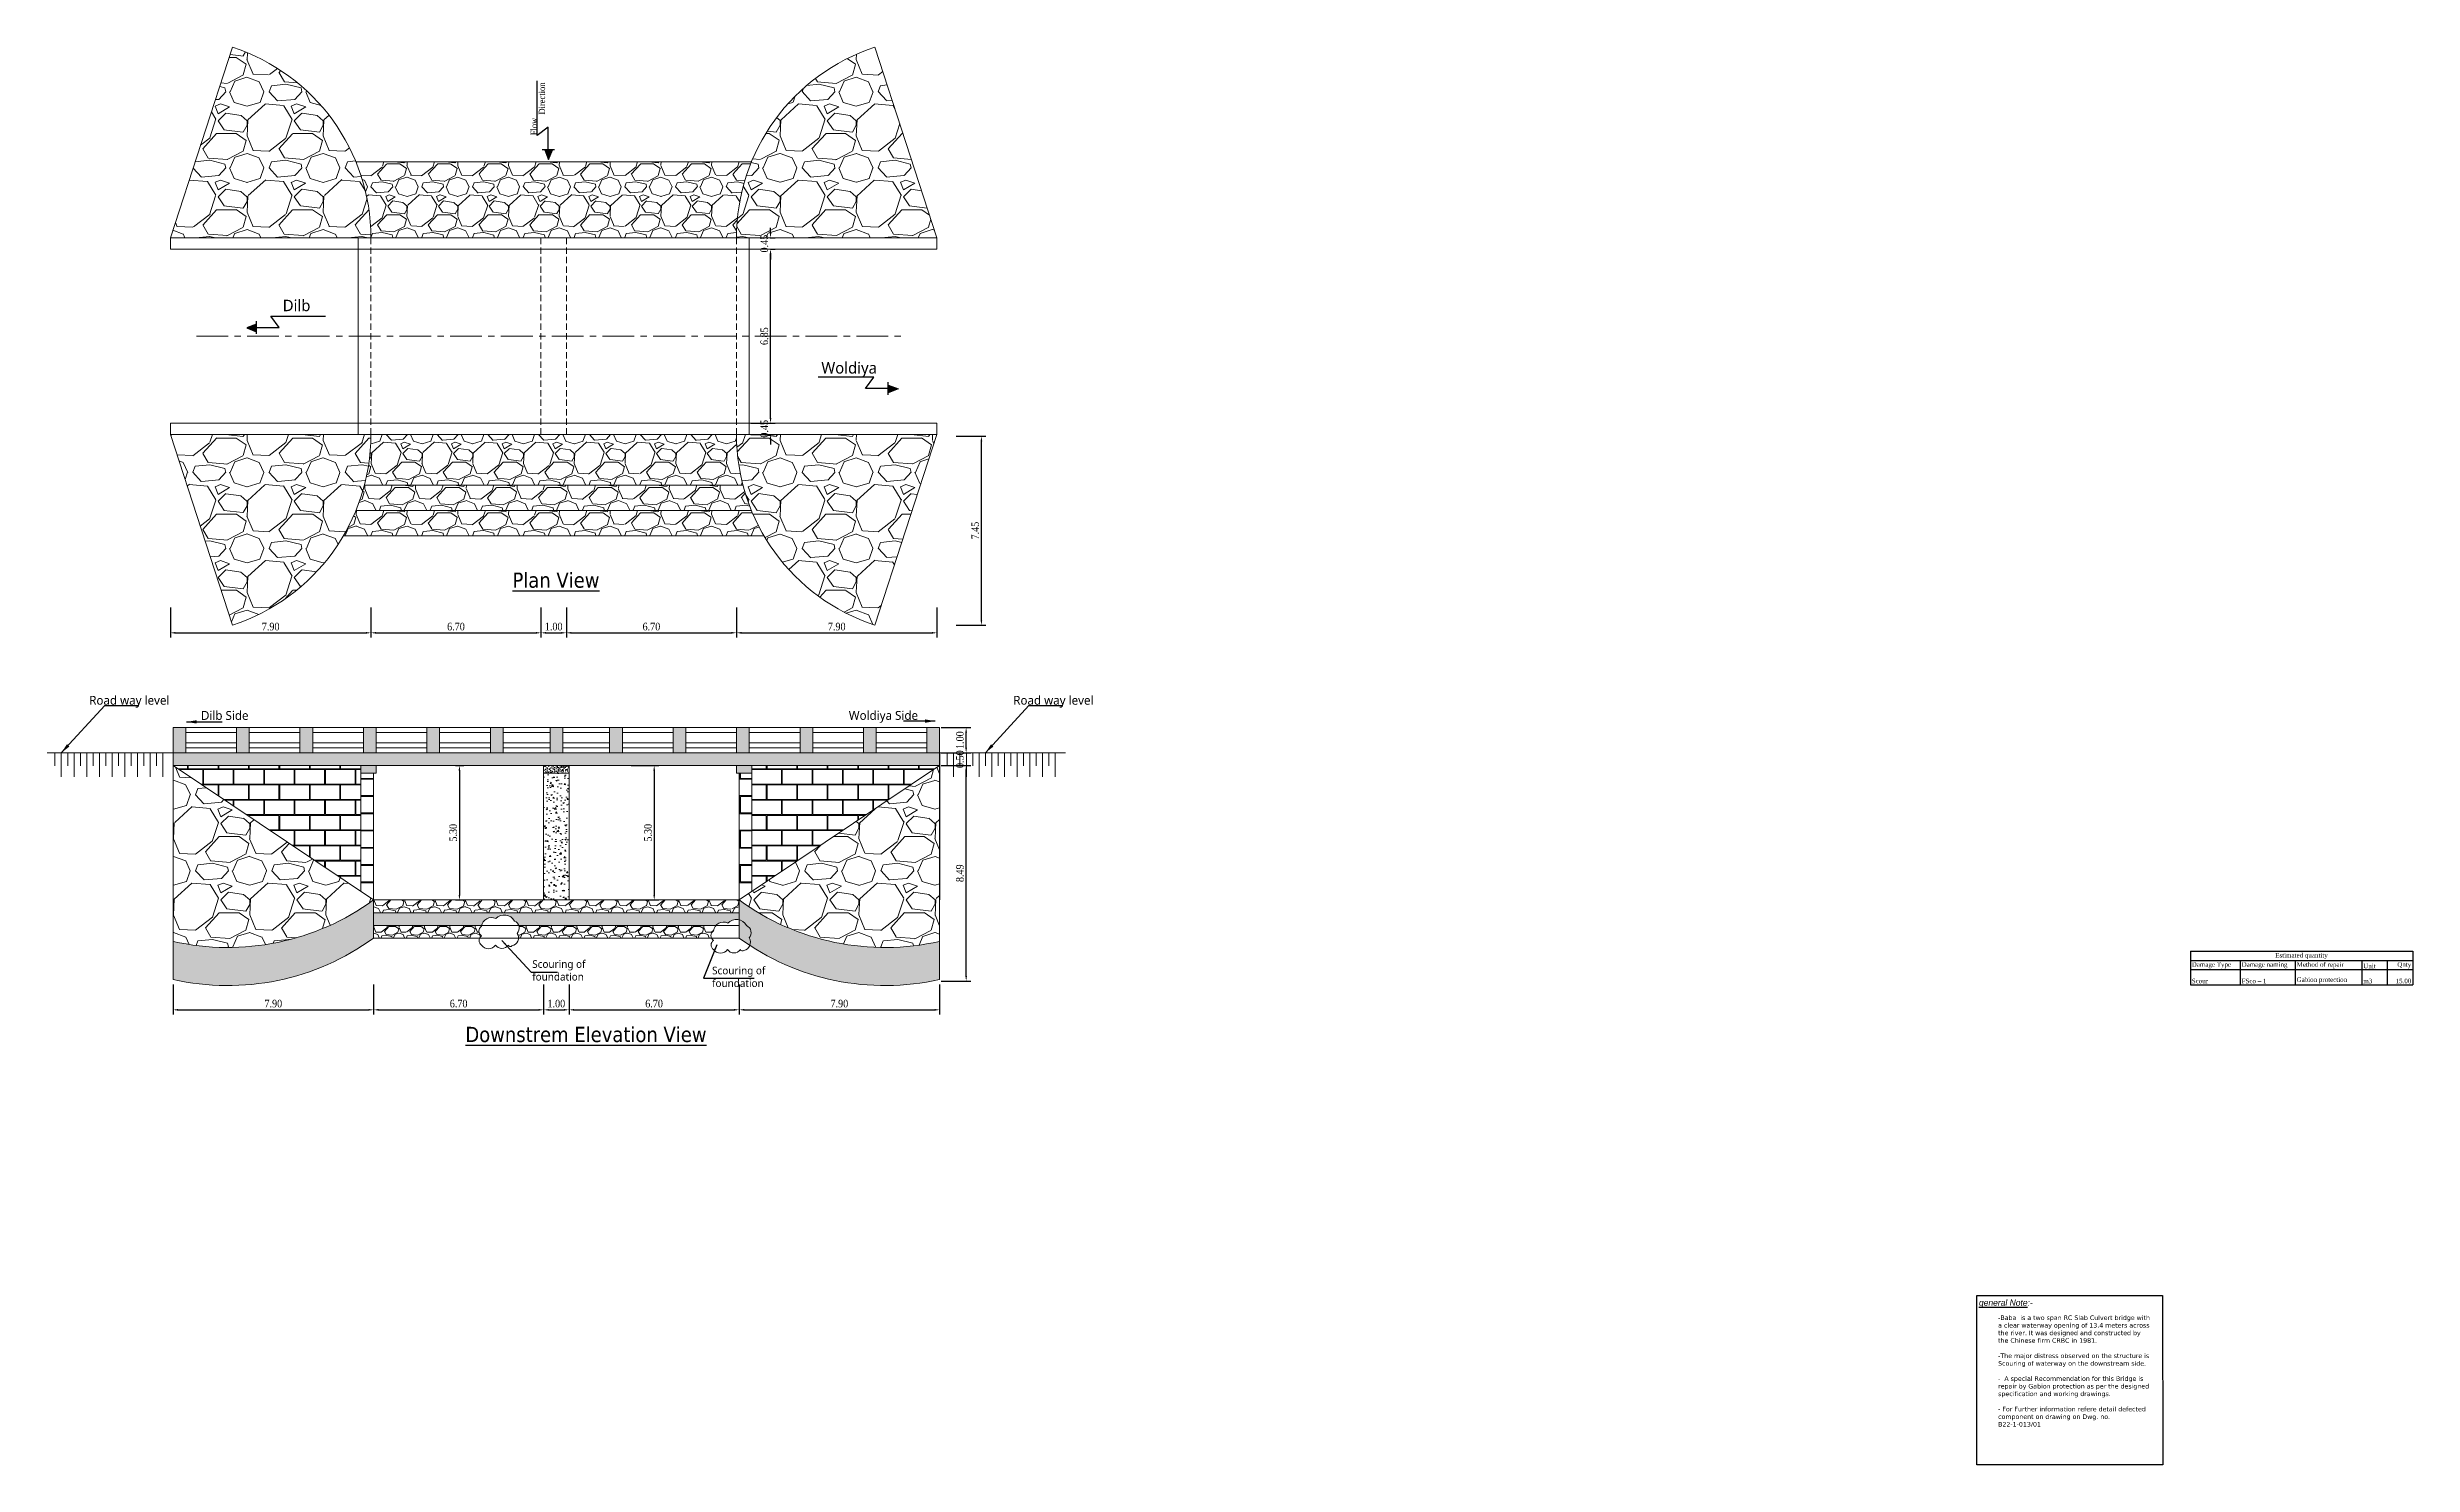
# Model space of a CAD drawing. Header units: inches. Extents: x 40 to 133.2, y -14.3 to 41.6.
import ezdxf

# ---------------------------------------------------------------- set-up
doc = ezdxf.new("R2010")
doc.units = ezdxf.units.IN
doc.header["$MEASUREMENT"] = 0
doc.linetypes.add('CENTER', pattern=[2, 1.25, -0.25, 0.25, -0.25])
doc.linetypes.add('HIDDEN', pattern=[0.375, 0.25, -0.125])
for name, color, linetype, lineweight in [('center line', 251, 'CENTER', 0), ('Damage', 6, 'Continuous', 15), ('dima', 7, 'Continuous', 0), ('hach', 251, 'Continuous', 0), ('hand wall', 5, 'Continuous', 9), ('text', 1, 'Continuous', 0), ('wall', 4, 'Continuous', 13)]:
    doc.layers.add(name, color=color, linetype=linetype, lineweight=lineweight)
for name, color, linetype in [('Direction', 6, 'Continuous'), ('Hatch', 8, 'Continuous'), ('TEXT2', 7, 'Continuous'), ('TEXTS', 7, 'Continuous')]:
    doc.layers.add(name, color=color, linetype=linetype)
doc.styles.add('BETTY', font='verdana.TTF', dxfattribs={"height": 0.18})
doc.styles.add('ROMANT', font='romant.shx')
doc.styles.get("Standard").update_dxf_attribs({"font": 'GARA.TTF'})
doc.dimstyles.get("Standard").update_dxf_attribs({"dimtxt": 0.3, "dimasz": 0.2, "dimexe": 0.18, "dimexo": 0.0625, "dimgap": 0.09, "dimtad": 1, "dimzin": 0, "dimdsep": 46, "dimtxsty": 'Standard', "dimcen": 0.09, "dimclrd": 253, "dimclre": 21, "dimadec": 0, "dimazin": 0, "dimtfac": 1, "dimtix": 1, "dimtofl": 0, "dimtmove": 0, "dimatfit": 3, "dimfxl": 1, "dimfxlon": 1, "dimtolj": 1, "dimtzin": 0, "dimarcsym": 0})

msp = doc.modelspace()

# ---------------------------------------------------------------- texts
at = {"color": 1, "char_height": 0.3, "attachment_point": 1}
for insert, width in [((59.078, 5.605), 3.21881), ((66.164, 5.351), 2.90942)]:
    msp.add_mtext('{\\fSegoe UI|b0|i0|c0|p34;Scouring of foundation}', dxfattribs=dict(at, insert=insert, width=width))
at = {"char_height": 0.18}
for s, insert, width, attachment_point in [('Estimated quantity', (128.782, 5.651), 8.64815, 8), ('Damage Type', (124.458, 5.289), 1.85185, 7), ('Scour', (124.458, 4.694), 1.85185, 7), ('Damage naming', (126.421, 5.289), 2.05556, 7), ('FSco – 1', (126.421, 4.694), 2.05556, 7), ('Method of repair', (128.588, 5.289), 2.51852, 7), ('Gabion protection', (128.588, 4.694), 2.51852, 7), ('Unit', (131.217, 5.289), 0.88889, 7), ('m3', (131.217, 4.694), 0.88889, 7), ('15.00', (133.106, 4.694), 0.88889, 9), ('Qnty', (133.106, 5.289), 0.88889, 9)]:
    msp.add_mtext(s, dxfattribs=dict(at, insert=insert, width=width, attachment_point=attachment_point))
at = {"layer": 'text', "char_height": 0.2515, "width": 5.1366, "attachment_point": 1, "rotation": 90}
for s, insert in [('Direction', (59.333, 38.937)), ('Flow ', (59.017, 38.121))]:
    msp.add_mtext(s, dxfattribs=dict(at, insert=insert))
at = {"layer": 'text', "width": 5.1366, "attachment_point": 1}
for s, insert, char_height in [('{\\fSegoe UI|b0|i0|c0|p34;Dilb}', (49.248, 31.636), 0.45), ('{\\fSegoe UI|b0|i0|c0|p34;Woldiya}', (70.469, 29.177), 0.45), ('{\\fSegoe UI|b0|i0|c0|p34;Road way level}', (41.626, 16.026), 0.35), ('{\\fSegoe UI|b0|i0|c0|p34;Road way level}', (78.03, 16.026), 0.35), ('{\\fSegoe UI|b0|i0|c0|p34;Dilb Side}', (46.028, 15.428), 0.35), ('{\\fSegoe UI|b0|i0|c0|p34;Woldiya Side}', (71.55, 15.43), 0.35)]:
    msp.add_mtext(s, dxfattribs=dict(at, insert=insert, char_height=char_height))
at = {"layer": 'TEXT2', "char_height": 0.6, "attachment_point": 1}
for s, insert, width in [('{\\fTahoma|b0|i0|c0|p34;\\LPlan View}', (58.3, 20.887), 6.00229), ('{\\fTahoma|b0|i0|c0|p34;\\LDownstrem Elevation View}', (56.444, 2.981), 10.53104)]:
    msp.add_mtext(s, dxfattribs=dict(at, insert=insert, width=width))
at = {"layer": 'TEXT2', "insert": (116.829, -8.393), "char_height": 0.18, "width": 6.06611, "attachment_point": 1, "style": 'BETTY'}
msp.add_mtext('-Baba  is a two span RC Slab Culvert bridge with a clear waterway opening of 13.4 meters across the river. It was designed and constructed by the Chinese firm CRBC in 1981. \\P\\P-The major distress observed on the structure is Scouring of waterway on the downstream side. \\P\\P-  A special Recommendation for this Bridge is repair by Gabion protection as per the designed specification and working drawings.\\P\\P- For Further information refere detail defected component on drawing on Dwg. no. B22-1-013/01', dxfattribs=at)
at = {"layer": 'TEXTS', "insert": (116.075, -7.764), "char_height": 0.25, "width": 7.90321, "attachment_point": 1, "style": 'ROMANT'}
msp.add_mtext('{\\fAlgerian|b0|i1|c0|p82;\\Lgeneral Note\\l:-}', dxfattribs=at)

# ---------------------------------------------------------------- blocks, each defined once
blk = doc.blocks.new('*D0')
at = {"layer": 'Defpoints', "color": 0}
for p in [(52.828, 6.48), (44.928, 4.849), (52.828, 3.651)]:
    blk.add_point(p, dxfattribs=at)
at = {"layer": 'dima', "color": 21, "lineweight": -2}
for p, q in [((44.928, 4.651), (44.928, 3.471)), ((52.828, 4.651), (52.828, 3.471))]:
    blk.add_line(p, q, dxfattribs=at)
at = {"layer": 'dima', "color": 253, "lineweight": -2}
blk.add_line((45.128, 3.651), (52.628, 3.651), dxfattribs=at)
at = {"layer": 'dima', "color": 253}
for points in [[(45.128, 3.685), (45.128, 3.618), (44.928, 3.651)], [(52.628, 3.685), (52.628, 3.618), (52.828, 3.651)]]:
    blk.add_solid(points, dxfattribs=at)
at = {"layer": 'dima', "color": 0, "insert": (48.878, 3.895), "char_height": 0.3, "attachment_point": 5}
blk.add_mtext('\\A1;7.90', dxfattribs=at)
blk = doc.blocks.new('*D1')
at = {"layer": 'Defpoints', "color": 0}
for p in [(59.528, 7.98), (52.828, 6.48), (59.528, 3.651)]:
    blk.add_point(p, dxfattribs=at)
at = {"layer": 'dima', "color": 21, "lineweight": -2}
for p, q in [((52.828, 4.651), (52.828, 3.471)), ((59.528, 4.651), (59.528, 3.471))]:
    blk.add_line(p, q, dxfattribs=at)
at = {"layer": 'dima', "color": 253, "lineweight": -2}
blk.add_line((53.028, 3.651), (59.328, 3.651), dxfattribs=at)
at = {"layer": 'dima', "color": 253}
for points in [[(53.028, 3.685), (53.028, 3.618), (52.828, 3.651)], [(59.328, 3.685), (59.328, 3.618), (59.528, 3.651)]]:
    blk.add_solid(points, dxfattribs=at)
at = {"layer": 'dima', "color": 0, "insert": (56.178, 3.895), "char_height": 0.3, "attachment_point": 5}
blk.add_mtext('\\A1;6.70', dxfattribs=at)
blk = doc.blocks.new('*D2')
at = {"layer": 'Defpoints', "color": 0}
for p in [(59.528, 7.98), (60.528, 7.98), (60.528, 3.651)]:
    blk.add_point(p, dxfattribs=at)
at = {"layer": 'dima', "color": 21, "lineweight": -2}
for p, q in [((59.528, 4.651), (59.528, 3.471)), ((60.528, 4.651), (60.528, 3.471))]:
    blk.add_line(p, q, dxfattribs=at)
at = {"layer": 'dima', "color": 253, "lineweight": -2}
blk.add_line((59.728, 3.651), (60.328, 3.651), dxfattribs=at)
at = {"layer": 'dima', "color": 253}
for points in [[(59.728, 3.685), (59.728, 3.618), (59.528, 3.651)], [(60.328, 3.685), (60.328, 3.618), (60.528, 3.651)]]:
    blk.add_solid(points, dxfattribs=at)
at = {"layer": 'dima', "color": 0, "insert": (60.028, 3.895), "char_height": 0.3, "attachment_point": 5}
blk.add_mtext('\\A1;1.00', dxfattribs=at)
blk = doc.blocks.new('*D3')
at = {"layer": 'Defpoints', "color": 0}
for p in [(60.528, 7.98), (67.228, 7.98), (67.228, 3.651)]:
    blk.add_point(p, dxfattribs=at)
at = {"layer": 'dima', "color": 21, "lineweight": -2}
for p, q in [((60.528, 4.651), (60.528, 3.471)), ((67.228, 4.651), (67.228, 3.471))]:
    blk.add_line(p, q, dxfattribs=at)
at = {"layer": 'dima', "color": 253, "lineweight": -2}
blk.add_line((60.728, 3.651), (67.028, 3.651), dxfattribs=at)
at = {"layer": 'dima', "color": 253}
for points in [[(60.728, 3.685), (60.728, 3.618), (60.528, 3.651)], [(67.028, 3.685), (67.028, 3.618), (67.228, 3.651)]]:
    blk.add_solid(points, dxfattribs=at)
at = {"layer": 'dima', "color": 0, "insert": (63.878, 3.895), "char_height": 0.3, "attachment_point": 5}
blk.add_mtext('\\A1;6.70', dxfattribs=at)
blk = doc.blocks.new('*D4')
at = {"layer": 'Defpoints', "color": 0}
for p in [(67.228, 7.98), (75.128, 4.849), (75.128, 3.651)]:
    blk.add_point(p, dxfattribs=at)
at = {"layer": 'dima', "color": 21, "lineweight": -2}
for p, q in [((67.228, 4.651), (67.228, 3.471)), ((75.128, 4.651), (75.128, 3.471))]:
    blk.add_line(p, q, dxfattribs=at)
at = {"layer": 'dima', "color": 253, "lineweight": -2}
blk.add_line((67.428, 3.651), (74.928, 3.651), dxfattribs=at)
at = {"layer": 'dima', "color": 253}
for points in [[(67.428, 3.685), (67.428, 3.618), (67.228, 3.651)], [(74.928, 3.685), (74.928, 3.618), (75.128, 3.651)]]:
    blk.add_solid(points, dxfattribs=at)
at = {"layer": 'dima', "color": 0, "insert": (71.178, 3.895), "char_height": 0.3, "attachment_point": 5}
blk.add_mtext('\\A1;7.90', dxfattribs=at)
blk = doc.blocks.new('*D5')
at = {"layer": 'Defpoints', "color": 0}
for p in [(75.128, 13.28), (76.173, 13.28), (75.128, 4.787)]:
    blk.add_point(p, dxfattribs=at)
at = {"layer": 'dima', "color": 21, "lineweight": -2}
for p, q in [((75.19, 13.28), (76.353, 13.28)), ((75.19, 4.787), (76.353, 4.787))]:
    blk.add_line(p, q, dxfattribs=at)
at = {"layer": 'dima', "color": 253, "lineweight": -2}
blk.add_line((76.173, 4.987), (76.173, 13.08), dxfattribs=at)
at = {"layer": 'dima', "color": 253}
for points in [[(76.139, 13.08), (76.206, 13.08), (76.173, 13.28)], [(76.139, 4.987), (76.206, 4.987), (76.173, 4.787)]]:
    blk.add_solid(points, dxfattribs=at)
at = {"layer": 'dima', "color": 0, "insert": (75.929, 9.034), "char_height": 0.3, "attachment_point": 5, "rotation": 90}
blk.add_mtext('\\A1;8.49', dxfattribs=at)
blk = doc.blocks.new('*D6')
at = {"layer": 'Defpoints', "color": 0}
for p in [(75.128, 13.78), (75.128, 13.28), (76.173, 13.78)]:
    blk.add_point(p, dxfattribs=at)
at = {"layer": 'dima', "color": 253, "lineweight": -2}
for p, q in [((76.173, 13.98), (76.173, 14.18)), ((76.173, 13.08), (76.173, 12.88))]:
    blk.add_line(p, q, dxfattribs=at)
at = {"layer": 'dima', "color": 21, "lineweight": -2}
for p, q in [((75.19, 13.78), (76.353, 13.78)), ((75.19, 13.28), (76.353, 13.28))]:
    blk.add_line(p, q, dxfattribs=at)
at = {"layer": 'dima', "color": 253}
for points in [[(76.139, 13.98), (76.206, 13.98), (76.173, 13.78)], [(76.139, 13.08), (76.206, 13.08), (76.173, 13.28)]]:
    blk.add_solid(points, dxfattribs=at)
at = {"layer": 'dima', "color": 0, "insert": (75.929, 13.53), "char_height": 0.3, "attachment_point": 5, "rotation": 90}
blk.add_mtext('\\A1;0.50', dxfattribs=at)
blk = doc.blocks.new('*D7')
at = {"layer": 'Defpoints', "color": 0}
for p in [(75.128, 14.78), (76.173, 14.78), (75.128, 13.78)]:
    blk.add_point(p, dxfattribs=at)
at = {"layer": 'dima', "color": 21, "lineweight": -2}
for p, q in [((75.19, 14.78), (76.353, 14.78)), ((75.19, 13.78), (76.353, 13.78))]:
    blk.add_line(p, q, dxfattribs=at)
at = {"layer": 'dima', "color": 253, "lineweight": -2}
blk.add_line((76.173, 13.98), (76.173, 14.58), dxfattribs=at)
at = {"layer": 'dima', "color": 253}
for points in [[(76.139, 14.58), (76.206, 14.58), (76.173, 14.78)], [(76.139, 13.98), (76.206, 13.98), (76.173, 13.78)]]:
    blk.add_solid(points, dxfattribs=at)
at = {"layer": 'dima', "color": 0, "insert": (75.929, 14.28), "char_height": 0.3, "attachment_point": 5, "rotation": 90}
blk.add_mtext('\\A1;1.00', dxfattribs=at)
blk = doc.blocks.new('*D8')
at = {"layer": 'Defpoints', "color": 0}
for p in [(62.909, 13.28), (62.909, 7.98), (63.883, 7.98)]:
    blk.add_point(p, dxfattribs=at)
at = {"layer": 'dima', "color": 21, "lineweight": -2}
for p, q in [((62.972, 13.28), (64.063, 13.28)), ((62.972, 7.98), (64.063, 7.98))]:
    blk.add_line(p, q, dxfattribs=at)
at = {"layer": 'dima', "color": 253, "lineweight": -2}
blk.add_line((63.883, 13.08), (63.883, 8.18), dxfattribs=at)
at = {"layer": 'dima', "color": 253}
for points in [[(63.85, 13.08), (63.917, 13.08), (63.883, 13.28)], [(63.85, 8.18), (63.917, 8.18), (63.883, 7.98)]]:
    blk.add_solid(points, dxfattribs=at)
at = {"layer": 'dima', "color": 0, "insert": (63.64, 10.63), "char_height": 0.3, "attachment_point": 5, "rotation": 90}
blk.add_mtext('\\A1;5.30', dxfattribs=at)
blk = doc.blocks.new('*D9')
at = {"layer": 'Defpoints', "color": 0}
for p in [(55.995, 13.28), (55.995, 7.98), (56.209, 7.98)]:
    blk.add_point(p, dxfattribs=at)
at = {"layer": 'dima', "color": 21, "lineweight": -2}
for p, q in [((56.058, 13.28), (56.389, 13.28)), ((56.058, 7.98), (56.389, 7.98))]:
    blk.add_line(p, q, dxfattribs=at)
at = {"layer": 'dima', "color": 253, "lineweight": -2}
blk.add_line((56.209, 13.08), (56.209, 8.18), dxfattribs=at)
at = {"layer": 'dima', "color": 253}
for points in [[(56.176, 13.08), (56.243, 13.08), (56.209, 13.28)], [(56.176, 8.18), (56.243, 8.18), (56.209, 7.98)]]:
    blk.add_solid(points, dxfattribs=at)
at = {"layer": 'dima', "color": 0, "insert": (55.966, 10.63), "char_height": 0.3, "attachment_point": 5, "rotation": 90}
blk.add_mtext('\\A1;5.30', dxfattribs=at)
blk = doc.blocks.new('*D10')
at = {"layer": 'Defpoints', "color": 0}
for p in [(44.823, 26.326), (52.723, 26.326), (52.723, 18.51)]:
    blk.add_point(p, dxfattribs=at)
at = {"layer": 'dima', "color": 21, "lineweight": -2}
for p, q in [((44.823, 19.51), (44.823, 18.33)), ((52.723, 19.51), (52.723, 18.33))]:
    blk.add_line(p, q, dxfattribs=at)
at = {"layer": 'dima', "color": 253, "lineweight": -2}
blk.add_line((45.023, 18.51), (52.523, 18.51), dxfattribs=at)
at = {"layer": 'dima', "color": 253}
for points in [[(45.023, 18.543), (45.023, 18.476), (44.823, 18.51)], [(52.523, 18.543), (52.523, 18.476), (52.723, 18.51)]]:
    blk.add_solid(points, dxfattribs=at)
at = {"layer": 'dima', "color": 0, "insert": (48.773, 18.753), "char_height": 0.3, "attachment_point": 5}
blk.add_mtext('\\A1;7.90', dxfattribs=at)
blk = doc.blocks.new('*D11')
at = {"layer": 'Defpoints', "color": 0}
for p in [(52.723, 26.326), (59.423, 26.326), (59.423, 18.51)]:
    blk.add_point(p, dxfattribs=at)
at = {"layer": 'dima', "color": 21, "lineweight": -2}
for p, q in [((52.723, 19.51), (52.723, 18.33)), ((59.423, 19.51), (59.423, 18.33))]:
    blk.add_line(p, q, dxfattribs=at)
at = {"layer": 'dima', "color": 253, "lineweight": -2}
blk.add_line((52.923, 18.51), (59.223, 18.51), dxfattribs=at)
at = {"layer": 'dima', "color": 253}
for points in [[(52.923, 18.543), (52.923, 18.476), (52.723, 18.51)], [(59.223, 18.543), (59.223, 18.476), (59.423, 18.51)]]:
    blk.add_solid(points, dxfattribs=at)
at = {"layer": 'dima', "color": 0, "insert": (56.073, 18.753), "char_height": 0.3, "attachment_point": 5}
blk.add_mtext('\\A1;6.70', dxfattribs=at)
blk = doc.blocks.new('*D12')
at = {"layer": 'Defpoints', "color": 0}
for p in [(59.423, 26.326), (60.423, 26.326), (60.423, 18.51)]:
    blk.add_point(p, dxfattribs=at)
at = {"layer": 'dima', "color": 21, "lineweight": -2}
for p, q in [((59.423, 19.51), (59.423, 18.33)), ((60.423, 19.51), (60.423, 18.33))]:
    blk.add_line(p, q, dxfattribs=at)
at = {"layer": 'dima', "color": 253, "lineweight": -2}
blk.add_line((59.623, 18.51), (60.223, 18.51), dxfattribs=at)
at = {"layer": 'dima', "color": 253}
for points in [[(59.623, 18.543), (59.623, 18.476), (59.423, 18.51)], [(60.223, 18.543), (60.223, 18.476), (60.423, 18.51)]]:
    blk.add_solid(points, dxfattribs=at)
at = {"layer": 'dima', "color": 0, "insert": (59.923, 18.753), "char_height": 0.3, "attachment_point": 5}
blk.add_mtext('\\A1;1.00', dxfattribs=at)
blk = doc.blocks.new('*D13')
at = {"layer": 'Defpoints', "color": 0}
for p in [(60.423, 26.326), (67.123, 26.326), (67.123, 18.51)]:
    blk.add_point(p, dxfattribs=at)
at = {"layer": 'dima', "color": 21, "lineweight": -2}
for p, q in [((60.423, 19.51), (60.423, 18.33)), ((67.123, 19.51), (67.123, 18.33))]:
    blk.add_line(p, q, dxfattribs=at)
at = {"layer": 'dima', "color": 253, "lineweight": -2}
blk.add_line((60.623, 18.51), (66.923, 18.51), dxfattribs=at)
at = {"layer": 'dima', "color": 253}
for points in [[(60.623, 18.543), (60.623, 18.476), (60.423, 18.51)], [(66.923, 18.543), (66.923, 18.476), (67.123, 18.51)]]:
    blk.add_solid(points, dxfattribs=at)
at = {"layer": 'dima', "color": 0, "insert": (63.773, 18.753), "char_height": 0.3, "attachment_point": 5}
blk.add_mtext('\\A1;6.70', dxfattribs=at)
blk = doc.blocks.new('*D14')
at = {"layer": 'Defpoints', "color": 0}
for p in [(67.123, 26.326), (75.023, 26.326), (75.023, 18.51)]:
    blk.add_point(p, dxfattribs=at)
at = {"layer": 'dima', "color": 21, "lineweight": -2}
for p, q in [((67.123, 19.51), (67.123, 18.33)), ((75.023, 19.51), (75.023, 18.33))]:
    blk.add_line(p, q, dxfattribs=at)
at = {"layer": 'dima', "color": 253, "lineweight": -2}
blk.add_line((67.323, 18.51), (74.823, 18.51), dxfattribs=at)
at = {"layer": 'dima', "color": 253}
for points in [[(67.323, 18.543), (67.323, 18.476), (67.123, 18.51)], [(74.823, 18.543), (74.823, 18.476), (75.023, 18.51)]]:
    blk.add_solid(points, dxfattribs=at)
at = {"layer": 'dima', "color": 0, "insert": (71.073, 18.753), "char_height": 0.3, "attachment_point": 5}
blk.add_mtext('\\A1;7.90', dxfattribs=at)
blk = doc.blocks.new('*D15')
at = {"layer": 'Defpoints', "color": 0}
for p in [(67.623, 26.776), (67.623, 26.326), (68.466, 26.776)]:
    blk.add_point(p, dxfattribs=at)
at = {"layer": 'dima', "color": 253, "lineweight": -2}
for p, q in [((68.466, 26.976), (68.466, 27.176)), ((68.466, 26.126), (68.466, 25.926))]:
    blk.add_line(p, q, dxfattribs=at)
at = {"layer": 'dima', "color": 21, "lineweight": -2}
for p, q in [((67.685, 26.776), (68.646, 26.776)), ((67.685, 26.326), (68.646, 26.326))]:
    blk.add_line(p, q, dxfattribs=at)
at = {"layer": 'dima', "color": 253}
for points in [[(68.432, 26.976), (68.499, 26.976), (68.466, 26.776)], [(68.432, 26.126), (68.499, 26.126), (68.466, 26.326)]]:
    blk.add_solid(points, dxfattribs=at)
at = {"layer": 'dima', "color": 0, "insert": (68.222, 26.551), "char_height": 0.3, "attachment_point": 5, "rotation": 90}
blk.add_mtext('\\A1;0.45', dxfattribs=at)
blk = doc.blocks.new('*D16')
at = {"layer": 'Defpoints', "color": 0}
for p in [(68.466, 33.626), (68.466, 33.626), (67.623, 26.776)]:
    blk.add_point(p, dxfattribs=at)
at = {"layer": 'dima', "color": 21, "lineweight": -2}
for p, q in [((68.466, 33.626), (68.646, 33.626)), ((67.685, 26.776), (68.646, 26.776))]:
    blk.add_line(p, q, dxfattribs=at)
at = {"layer": 'dima', "color": 253, "lineweight": -2}
blk.add_line((68.466, 26.976), (68.466, 33.426), dxfattribs=at)
at = {"layer": 'dima', "color": 253}
for points in [[(68.432, 33.426), (68.499, 33.426), (68.466, 33.626)], [(68.432, 26.976), (68.499, 26.976), (68.466, 26.776)]]:
    blk.add_solid(points, dxfattribs=at)
at = {"layer": 'dima', "color": 0, "insert": (68.222, 30.201), "char_height": 0.3, "attachment_point": 5, "rotation": 90}
blk.add_mtext('\\A1;6.85', dxfattribs=at)
blk = doc.blocks.new('*D17')
at = {"layer": 'Defpoints', "color": 0}
for p in [(68.391, 34.076), (68.466, 34.076), (68.466, 33.626)]:
    blk.add_point(p, dxfattribs=at)
at = {"layer": 'dima', "color": 21, "lineweight": -2}
for p, q in [((68.453, 34.076), (68.646, 34.076)), ((68.466, 33.626), (68.646, 33.626))]:
    blk.add_line(p, q, dxfattribs=at)
at = {"layer": 'dima', "color": 253, "lineweight": -2}
for p, q in [((68.466, 34.276), (68.466, 34.476)), ((68.466, 33.426), (68.466, 33.226))]:
    blk.add_line(p, q, dxfattribs=at)
at = {"layer": 'dima', "color": 253}
for points in [[(68.432, 34.276), (68.499, 34.276), (68.466, 34.076)], [(68.432, 33.426), (68.499, 33.426), (68.466, 33.626)]]:
    blk.add_solid(points, dxfattribs=at)
at = {"layer": 'dima', "color": 0, "insert": (68.222, 33.851), "char_height": 0.3, "attachment_point": 5, "rotation": 90}
blk.add_mtext('\\A1;0.45', dxfattribs=at)
blk = doc.blocks.new('*D18')
at = {"layer": 'Defpoints', "color": 0}
for p in [(75.023, 26.263), (76.774, 26.263), (72.575, 18.815)]:
    blk.add_point(p, dxfattribs=at)
at = {"layer": 'dima', "color": 21, "lineweight": -2}
for p, q in [((75.774, 26.263), (76.954, 26.263)), ((75.774, 18.815), (76.954, 18.815))]:
    blk.add_line(p, q, dxfattribs=at)
at = {"layer": 'dima', "color": 253, "lineweight": -2}
blk.add_line((76.774, 19.015), (76.774, 26.063), dxfattribs=at)
at = {"layer": 'dima', "color": 253}
for points in [[(76.741, 26.063), (76.807, 26.063), (76.774, 26.263)], [(76.741, 19.015), (76.807, 19.015), (76.774, 18.815)]]:
    blk.add_solid(points, dxfattribs=at)
at = {"layer": 'dima', "color": 0, "insert": (76.53, 22.539), "char_height": 0.3, "attachment_point": 5, "rotation": 90}
blk.add_mtext('\\A1;7.45', dxfattribs=at)

# ---------------------------------------------------------------- dimensions: what is measured, and where the dimension line sits
at = {"layer": 'dima'}
for base, p1, p2, picture, middle in [((68.466, 33.626), (67.623, 26.776), (68.466, 33.626), '*D16', (68.222, 30.201)), ((68.466, 34.076), (68.466, 33.626), (68.391, 34.076), '*D17', (68.222, 33.851)), ((68.466, 26.776), (67.623, 26.326), (67.623, 26.776), '*D15', (68.222, 26.551)), ((76.774, 26.263), (72.575, 18.815), (75.023, 26.263), '*D18', (76.53, 22.539)), ((76.173, 14.78), (75.128, 13.78), (75.128, 14.78), '*D7', (75.929, 14.28)), ((76.173, 13.78), (75.128, 13.28), (75.128, 13.78), '*D6', (75.929, 13.53)), ((56.209, 7.98), (55.995, 13.28), (55.995, 7.98), '*D9', (55.966, 10.63)), ((63.883, 7.98), (62.909, 13.28), (62.909, 7.98), '*D8', (63.64, 10.63)), ((76.173, 13.28), (75.128, 4.787), (75.128, 13.28), '*D5', (75.929, 9.034))]:
    dim = msp.add_linear_dim(base=base, p1=p1, p2=p2, angle=90, dimstyle='Standard', dxfattribs=at)
    dim.commit()
    dim.dimension.update_dxf_attribs({"geometry": picture, "text_midpoint": middle})
for base, p1, p2, picture, middle in [((52.723, 18.51), (44.823, 26.326), (52.723, 26.326), '*D10', (48.773, 18.753)), ((59.423, 18.51), (52.723, 26.326), (59.423, 26.326), '*D11', (56.073, 18.753)), ((60.423, 18.51), (59.423, 26.326), (60.423, 26.326), '*D12', (59.923, 18.753)), ((67.123, 18.51), (60.423, 26.326), (67.123, 26.326), '*D13', (63.773, 18.753)), ((75.023, 18.51), (67.123, 26.326), (75.023, 26.326), '*D14', (71.073, 18.753)), ((59.528, 3.651), (52.828, 6.48), (59.528, 7.98), '*D1', (56.178, 3.895)), ((60.528, 3.651), (59.528, 7.98), (60.528, 7.98), '*D2', (60.028, 3.895)), ((67.228, 3.651), (60.528, 7.98), (67.228, 7.98), '*D3', (63.878, 3.895)), ((75.128, 3.651), (67.228, 7.98), (75.128, 4.849), '*D4', (71.178, 3.895)), ((52.828, 3.651), (44.928, 4.849), (52.828, 6.48), '*D0', (48.878, 3.895))]:
    dim = msp.add_linear_dim(base=base, p1=p1, p2=p2, dimstyle='Standard', dxfattribs=at)
    dim.commit()
    dim.dimension.update_dxf_attribs({"geometry": picture, "text_midpoint": middle})

# ---------------------------------------------------------------- hatches: boundary and pattern name
at = {"layer": 'hach'}
h = msp.add_hatch(dxfattribs=at)
h.set_pattern_fill('GRAVEL', color=256, scale=3, style=0)
h.set_pattern_definition([(228.0128, (46.98293, 21.81489), (-23.9999947, -27.000004), [0.40361, -39.95726]), (184.9697, (46.71293, 21.51489), (36.00000315, 2.9999739), [0.6926, -68.567775]), (132.5104, (46.02293, 21.45489), (29.9999722, -33.000026), [0.48836, -48.3481]), (267.2737, (44.85293, 20.70489), (2.99998805, 60.0000009), [0.63071, -62.44067]), (292.8337, (44.82293, 20.07489), (-15.0000297, 35.99998924), [0.618465, -61.22812]), (357.2737, (45.06293, 19.50489), (-60.0000009, 2.99998805), [0.63071, -62.44067]), (37.6942, (45.69293, 19.47489), (-39.00002204, -29.9999712), [0.83409, -82.57455]), (72.2553, (46.35293, 19.98489), (21.0000323, 65.9999887), [0.787464, -77.95896]), (121.4296, (46.59293, 20.73489), (-24.0000247, 38.9999851), [0.63285, -62.65222]), (175.2364, (46.26293, 21.27489), (33.0000028, -2.9999746), [0.7225, -35.40229]), (222.3974, (45.54293, 21.33489), (-36.00002205, -32.99997625), [0.934344, -92.500125]), (138.8141, (47.82293, 20.6749), (-21.0000088, 17.999992), [0.3189, -31.57153]), (171.4692, (47.58293, 20.88489), (38.99999485, -6.0000237), [0.60671, -60.06453]), (225, (46.983, 20.9749), (-3e-16, -3), [0.42426, -3.81838]), (203.1986, (46.77293, 21.3349), (14.999999, 6.000004), [0.22847, -22.61885]), (291.8014, (46.56293, 21.2449), (-3, 9.000001), [0.32311, -15.83239]), (30.9638, (46.68293, 20.9449), (8.999994, 6.0000075), [0.52479, -16.96807]), (161.565, (47.1329, 21.2149), (6.000001, -2.999995), [0.37947, -9.10736]), (16.3895, (44.82293, 21.24489), (30.0000066, 8.9999781), [0.5316, -52.62853]), (70.3462, (45.33293, 21.39489), (-11.9999857, -33.0000064), [0.44598, -44.15222]), (293.1986, (47.13293, 21.8149), (-6.000004, 14.999999), [0.45694, -22.39037]), (343.6105, (47.31293, 21.39489), (-30.0000066, 8.9999781), [0.5316, -52.62853]), (339.444, (44.82293, 19.3849), (-15.0000055, 5.999988), [0.51264, -25.11937]), (294.7751, (45.30293, 19.20489), (-14.9999766, 33.0000103), [0.42953, -42.52393]), (66.8014, (47.16293, 18.8149), (6.000004, 14.999999), [0.45694, -22.39037]), (17.354, (47.34293, 19.23489), (-39.0000061, -11.9999835), [0.50289, -49.78627]), (69.444, (45.69293, 18.8149), (-5.999988, -15.0000055), [0.25632, -25.37569]), (101.3099, (46.98293, 18.8149), (-2.999993, 12.000002), [0.15297, -15.14409]), (165.9638, (46.9529, 18.9649), (9.000002, -2.999994), [0.61847, -11.75085]), (186.009, (46.35293, 19.11489), (29.99999925, 2.99999795), [0.57315, -56.74177]), (303.69, (46.6829, 20.6749), (-3.000004, 5.999999), [0.43267, -10.38399]), (353.1572, (46.92293, 20.31489), (50.9999981, -6.000024), [0.75538, -74.78269]), (60.9454, (47.67293, 20.2249), (-12, -21.0000012), [0.30887, -30.57802]), (90, (47.823, 20.495), (-3, 3), [0.18, -2.82]), (120.2564, (46.29293, 19.20489), (11.9999847, -21.0000074), [0.41677, -41.26056]), (48.0128, (46.08293, 19.56489), (23.9999947, 27.000004), [0.80722, -39.55366]), (0, (46.623, 20.165), (3, 3), [0.78, -2.22]), (325.3048, (47.40293, 20.16489), (-29.9999828, 21.0000258), [0.47434, -46.95982]), (254.0546, (47.79293, 19.8949), (-2.9999997, -12.0000004), [0.4368, -21.40352]), (207.646, (47.67293, 19.47489), (-56.9999874, -30.00002314), [0.711195, -70.40842]), (175.4261, (47.04293, 19.14489), (-39.00000167, 2.9999844), [0.7524, -74.48722])])
h.paths.add_polyline_path([(44.823, 26.326), (47.271, 18.815, 0.324663), (52.723, 26.326), (52.223, 26.326)])
h.paths.add_polyline_path([(47.271, 41.587), (44.823, 34.076), (52.223, 34.076), (52.723, 34.076, 0.324663)])
h.paths.add_polyline_path([(72.575, 41.587, 0.324663), (67.123, 34.076), (67.623, 34.076), (75.023, 34.076)])
h.paths.add_polyline_path([(75.023, 26.326), (67.623, 26.326), (67.123, 26.326, 0.324663), (72.575, 18.815)])
h = msp.add_hatch(dxfattribs=at)
h.set_pattern_fill('GRAVEL', color=256, scale=2, style=0)
h.set_pattern_definition([(228.0128, (53.57115, 36.07596), (-15.9999965, -18.0000027), [0.26907, -26.63818]), (184.9697, (53.39115, 35.87596), (24.0000021, 1.9999826), [0.461736, -45.71185]), (132.5104, (52.93115, 35.83596), (19.9999814, -22.0000173), [0.32558, -32.23206]), (267.2737, (52.15115, 35.33596), (1.99999204, 40.0000006), [0.420476, -41.627116]), (292.8337, (52.13115, 34.91596), (-10.0000198, 23.9999928), [0.41231, -40.818746]), (357.2737, (52.29115, 34.53596), (-40.0000006, 1.99999204), [0.420476, -41.627116]), (37.6942, (52.71115, 34.51596), (-26.0000147, -19.9999808), [0.55606, -55.0497]), (72.2553, (53.15115, 34.85596), (14.00002153, 43.99999246), [0.524976, -51.97264]), (121.4296, (53.31115, 35.35596), (-16.00001647, 25.9999901), [0.4219, -41.768146]), (175.2364, (53.09115, 35.71596), (22.0000019, -1.999983), [0.48166, -23.60153]), (222.3974, (52.611147, 35.75596), (-24.0000147, -21.99998416), [0.622896, -61.66675]), (138.8141, (54.13115, 35.31596), (-14.000006, 11.9999946), [0.2126, -21.04769]), (171.4692, (53.97115, 35.45596), (25.9999966, -4.0000158), [0.404474, -40.04302]), (225, (53.5711, 35.516), (-2e-16, -2), [0.28284, -2.54558]), (203.1986, (53.43115, 35.75596), (9.9999995, 4.0000027), [0.15232, -15.07923]), (291.8014, (53.29115, 35.69596), (-2, 6.000001), [0.2154, -10.55492]), (30.9638, (53.37115, 35.49596), (5.999996, 4.000005), [0.34986, -11.31205]), (161.565, (53.67115, 35.67596), (4, -1.999997), [0.25298, -6.07157]), (16.3895, (52.13115, 35.69596), (20.0000044, 5.9999854), [0.3544, -35.08569]), (70.3462, (52.47115, 35.79596), (-7.9999905, -22.0000043), [0.29732, -29.43482]), (293.1986, (53.67115, 36.07596), (-4.0000027, 9.9999995), [0.30463, -14.92692]), (343.6105, (53.79115, 35.79596), (-20.0000044, 5.9999854), [0.3544, -35.08569]), (339.444, (52.13115, 34.45596), (-10.0000037, 3.999992), [0.34176, -16.74625]), (294.7751, (52.45115, 34.33596), (-9.9999844, 22.0000068), [0.28636, -28.34929]), (66.8014, (53.69115, 34.07596), (4.0000027, 9.9999995), [0.30463, -14.92692]), (17.354, (53.81115, 34.35596), (-26.000004, -7.999989), [0.33526, -33.19085]), (69.444, (52.71115, 34.07596), (-3.999992, -10.0000037), [0.17088, -16.91713]), (101.31, (53.57115, 34.07596), (-1.999995, 8.000002), [0.10198, -10.09606]), (165.9638, (53.55115, 34.17596), (6.000001, -1.999996), [0.41231, -7.8339]), (186.009, (53.15115, 34.27596), (19.9999995, 1.9999986), [0.3821, -37.827846]), (303.69, (53.37115, 35.31596), (-2.000003, 4), [0.28844, -6.92266]), (353.1572, (53.53115, 35.07596), (33.99999873, -4.000016), [0.50359, -49.855126]), (60.9454, (54.03115, 35.01596), (-8, -14.0000008), [0.20591, -20.38535]), (90, (54.1311, 35.196), (-2, 2), [0.12, -1.88]), (120.2564, (53.11115, 34.33596), (7.9999898, -14.0000049), [0.27785, -27.50704]), (48.0128, (52.97115, 34.57596), (15.9999965, 18.0000027), [0.53814, -26.3691]), (0, (53.3311, 34.976), (2, 2), [0.52, -1.48]), (325.3048, (53.85115, 34.97596), (-19.9999885, 14.0000172), [0.31623, -31.30655]), (254.0546, (54.11115, 34.79596), (-2, -8), [0.2912, -14.26902]), (207.646, (54.03115, 34.51596), (-37.9999916, -20.00001543), [0.47413, -46.93895]), (175.4261, (53.61115, 34.29596), (-26.0000011, 1.9999896), [0.5016, -49.65815])])
h.paths.add_polyline_path([(67.123, 34.076, -0.09769), (67.715, 37.076), (52.131, 37.076, -0.09769), (52.723, 34.076)])
h = msp.add_hatch(dxfattribs=at)
h.set_pattern_fill('GRAVEL', color=256, scale=2, style=0)
h.set_pattern_definition([(228.0128, (54.16293, 26.32596), (-15.9999965, -18.0000027), [0.26907, -26.63818]), (184.9697, (53.98293, 26.12596), (24.0000021, 1.9999826), [0.461736, -45.71185]), (132.5104, (53.52293, 26.08596), (19.9999814, -22.0000173), [0.32558, -32.23206]), (267.2737, (52.74293, 25.58596), (1.99999204, 40.0000006), [0.420476, -41.627116]), (292.8337, (52.72293, 25.16596), (-10.0000198, 23.9999928), [0.41231, -40.818746]), (357.2737, (52.88293, 24.78596), (-40.0000006, 1.99999204), [0.420476, -41.627116]), (37.6942, (53.30293, 24.76596), (-26.0000147, -19.9999808), [0.55606, -55.0497]), (72.2553, (53.74293, 25.10596), (14.00002153, 43.99999246), [0.524976, -51.97264]), (121.4296, (53.90293, 25.60596), (-16.0000165, 25.9999901), [0.4219, -41.768146]), (175.2364, (53.68293, 25.96596), (22.0000019, -1.999983), [0.48166, -23.60153]), (222.3974, (53.20293, 26.00596), (-24.0000147, -21.99998416), [0.622896, -61.66675]), (138.8141, (54.72293, 25.56596), (-14.000006, 11.9999946), [0.2126, -21.04769]), (171.4692, (54.56293, 25.70596), (25.9999966, -4.0000158), [0.404474, -40.04302]), (225, (54.163, 25.766), (-2e-16, -2), [0.28284, -2.54558]), (203.1986, (54.02293, 26.00596), (9.9999995, 4.0000027), [0.15232, -15.07923]), (291.8014, (53.88293, 25.94596), (-2, 6.000001), [0.2154, -10.55492]), (30.9638, (53.96293, 25.74596), (5.999996, 4.000005), [0.34986, -11.31205]), (161.565, (54.26293, 25.92596), (4, -1.999997), [0.25298, -6.07157]), (16.3895, (52.72293, 25.94596), (20.0000044, 5.9999854), [0.3544, -35.08569]), (70.3462, (53.06293, 26.04596), (-7.9999905, -22.0000043), [0.29732, -29.43482]), (293.1986, (54.26293, 26.32596), (-4.0000027, 9.9999995), [0.30463, -14.92692]), (343.6105, (54.38293, 26.04596), (-20.0000044, 5.9999854), [0.3544, -35.08569]), (339.444, (52.72293, 24.70596), (-10.0000037, 3.999992), [0.34176, -16.74625]), (294.7751, (53.04293, 24.58596), (-9.9999844, 22.0000068), [0.28636, -28.34929]), (66.8014, (54.28293, 24.32596), (4.0000027, 9.9999995), [0.30463, -14.92692]), (17.354, (54.40293, 24.60596), (-26.000004, -7.999989), [0.33526, -33.19085]), (69.444, (53.30293, 24.32596), (-3.999992, -10.0000037), [0.17088, -16.91713]), (101.31, (54.16293, 24.32596), (-1.999995, 8.000002), [0.10198, -10.09606]), (165.964, (54.14293, 24.42596), (6.000001, -1.999996), [0.41231, -7.8339]), (186.009, (53.74293, 24.52596), (19.9999995, 1.9999986), [0.3821, -37.827846]), (303.69, (53.96293, 25.56596), (-2.000003, 4), [0.28844, -6.92266]), (353.1572, (54.12293, 25.32596), (33.99999873, -4.000016), [0.50359, -49.855126]), (60.9454, (54.62293, 25.26596), (-8, -14.0000008), [0.20591, -20.38535]), (90, (54.723, 25.446), (-2, 2), [0.12, -1.88]), (120.2564, (53.70293, 24.58596), (7.9999898, -14.0000049), [0.27785, -27.50704]), (48.0128, (53.56293, 24.82596), (15.9999965, 18.0000027), [0.53814, -26.3691]), (0, (53.923, 25.226), (2, 2), [0.52, -1.48]), (325.3048, (54.44293, 25.22596), (-19.9999885, 14.0000172), [0.31623, -31.30655]), (254.0546, (54.70293, 25.04596), (-2, -8), [0.2912, -14.26902]), (207.646, (54.62293, 24.76596), (-37.9999916, -20.0000154), [0.47413, -46.93895]), (175.4261, (54.20293, 24.54596), (-26.0000011, 1.9999896), [0.5016, -49.65815])])
h.paths.add_polyline_path([(67.123, 26.326), (52.723, 26.326, -0.064075), (52.466, 24.326), (67.38, 24.326, -0.064075)])
h = msp.add_hatch(dxfattribs=at)
h.set_pattern_fill('GRAVEL', color=256, scale=2, style=0)
h.set_pattern_definition([(228.0128, (53.90558, 25.32596), (-15.9999965, -18.0000027), [0.26907, -26.63818]), (184.9697, (53.725575, 25.12596), (24.0000021, 1.9999826), [0.461736, -45.71185]), (132.5104, (53.26558, 25.08596), (19.9999814, -22.0000173), [0.32558, -32.23206]), (267.2737, (52.48558, 24.58596), (1.99999204, 40.0000006), [0.420476, -41.627116]), (292.8337, (52.46558, 24.16596), (-10.0000198, 23.9999928), [0.41231, -40.818746]), (357.2737, (52.62558, 23.78596), (-40.0000006, 1.99999204), [0.420476, -41.627116]), (37.6942, (53.045575, 23.76596), (-26.0000147, -19.9999808), [0.55606, -55.0497]), (72.2553, (53.485575, 24.10596), (14.00002153, 43.99999246), [0.524976, -51.97264]), (121.4296, (53.64558, 24.60596), (-16.0000165, 25.9999901), [0.4219, -41.768146]), (175.2364, (53.42558, 24.96596), (22.0000019, -1.999983), [0.48166, -23.60153]), (222.3974, (52.945575, 25.00596), (-24.0000147, -21.99998416), [0.622896, -61.66675]), (138.8141, (54.46558, 24.56596), (-14.000006, 11.9999946), [0.2126, -21.04769]), (171.4692, (54.30558, 24.70596), (25.9999966, -4.0000158), [0.404474, -40.04302]), (225, (53.9056, 24.766), (-2e-16, -2), [0.28284, -2.54558]), (203.1986, (53.76558, 25.00596), (9.9999995, 4.0000027), [0.15232, -15.07923]), (291.8014, (53.62558, 24.94596), (-2, 6.000001), [0.2154, -10.55492]), (30.9638, (53.70558, 24.74596), (5.999996, 4.000005), [0.34986, -11.31205]), (161.565, (54.0056, 24.92596), (4, -1.999997), [0.25298, -6.07157]), (16.3895, (52.46558, 24.94596), (20.0000044, 5.9999854), [0.3544, -35.08569]), (70.3462, (52.80558, 25.04596), (-7.9999905, -22.0000043), [0.29732, -29.43482]), (293.1986, (54.00558, 25.32596), (-4.0000027, 9.9999995), [0.30463, -14.92692]), (343.6105, (54.12558, 25.04596), (-20.0000044, 5.9999854), [0.3544, -35.08569]), (339.444, (52.46558, 23.70596), (-10.0000037, 3.999992), [0.34176, -16.74625]), (294.7751, (52.78558, 23.58596), (-9.9999844, 22.0000068), [0.28636, -28.34929]), (66.8014, (54.02558, 23.32596), (4.0000027, 9.9999995), [0.30463, -14.92692]), (17.354, (54.14558, 23.60596), (-26.000004, -7.999989), [0.33526, -33.19085]), (69.444, (53.04558, 23.32596), (-3.999992, -10.0000037), [0.17088, -16.91713]), (101.31, (53.90558, 23.32596), (-1.999995, 8.000002), [0.10198, -10.09606]), (165.964, (53.88558, 23.42596), (6.000001, -1.999996), [0.41231, -7.8339]), (186.009, (53.48558, 23.52596), (19.9999995, 1.9999986), [0.3821, -37.827846]), (303.69, (53.7056, 24.56596), (-2.000003, 4), [0.28844, -6.92266]), (353.1572, (53.865575, 24.32596), (33.99999873, -4.000016), [0.50359, -49.855126]), (60.9454, (54.36558, 24.26596), (-8, -14.0000008), [0.20591, -20.38535]), (90, (54.4656, 24.446), (-2, 2), [0.12, -1.88]), (120.2564, (53.44558, 23.58596), (7.9999898, -14.0000049), [0.27785, -27.50704]), (48.0128, (53.30558, 23.82596), (15.9999965, 18.0000027), [0.53814, -26.3691]), (0, (53.6656, 24.226), (2, 2), [0.52, -1.48]), (325.3048, (54.18558, 24.22596), (-19.9999885, 14.0000172), [0.31623, -31.30655]), (254.0546, (54.44558, 24.04596), (-2, -8), [0.2912, -14.26902]), (207.646, (54.365575, 23.76596), (-37.9999916, -20.0000154), [0.47413, -46.93895]), (175.4261, (53.945575, 23.54596), (-26.0000011, 1.9999896), [0.5016, -49.65815])])
h.paths.add_polyline_path([(67.715, 23.326, -0.033406), (67.38, 24.326), (52.466, 24.326, -0.033406), (52.131, 23.326)])
h = msp.add_hatch(dxfattribs=at)
h.set_pattern_fill('GRAVEL', color=256, scale=2, style=0)
h.set_pattern_definition([(228.0128, (53.57115, 24.32596), (-15.9999965, -18.0000027), [0.26907, -26.63818]), (184.9697, (53.39115, 24.12596), (24.0000021, 1.9999826), [0.461736, -45.71185]), (132.5104, (52.93115, 24.08596), (19.9999814, -22.0000173), [0.32558, -32.23206]), (267.2737, (52.15115, 23.58596), (1.99999204, 40.0000006), [0.420476, -41.627116]), (292.8337, (52.13115, 23.16596), (-10.0000198, 23.9999928), [0.41231, -40.818746]), (357.2737, (52.29115, 22.78596), (-40.0000006, 1.99999204), [0.420476, -41.627116]), (37.6942, (52.71115, 22.76596), (-26.0000147, -19.9999808), [0.55606, -55.0497]), (72.2553, (53.15115, 23.10596), (14.00002153, 43.99999246), [0.524976, -51.97264]), (121.4296, (53.31115, 23.60596), (-16.00001647, 25.9999901), [0.4219, -41.768146]), (175.2364, (53.09115, 23.96596), (22.0000019, -1.999983), [0.48166, -23.60153]), (222.3974, (52.611147, 24.00596), (-24.0000147, -21.99998416), [0.622896, -61.66675]), (138.8141, (54.13115, 23.56596), (-14.000006, 11.9999946), [0.2126, -21.04769]), (171.4692, (53.97115, 23.70596), (25.9999966, -4.0000158), [0.404474, -40.04302]), (225, (53.5711, 23.766), (-2e-16, -2), [0.28284, -2.54558]), (203.1986, (53.43115, 24.00596), (9.9999995, 4.0000027), [0.15232, -15.07923]), (291.8014, (53.29115, 23.94596), (-2, 6.000001), [0.2154, -10.55492]), (30.9638, (53.37115, 23.74596), (5.999996, 4.000005), [0.34986, -11.31205]), (161.565, (53.67115, 23.92596), (4, -1.999997), [0.25298, -6.07157]), (16.3895, (52.13115, 23.94596), (20.0000044, 5.9999854), [0.3544, -35.08569]), (70.3462, (52.47115, 24.04596), (-7.9999905, -22.0000043), [0.29732, -29.43482]), (293.1986, (53.67115, 24.32596), (-4.0000027, 9.9999995), [0.30463, -14.92692]), (343.6105, (53.79115, 24.04596), (-20.0000044, 5.9999854), [0.3544, -35.08569]), (339.444, (52.13115, 22.70596), (-10.0000037, 3.999992), [0.34176, -16.74625]), (294.7751, (52.45115, 22.58596), (-9.9999844, 22.0000068), [0.28636, -28.34929]), (66.8014, (53.69115, 22.32596), (4.0000027, 9.9999995), [0.30463, -14.92692]), (17.354, (53.81115, 22.60596), (-26.000004, -7.999989), [0.33526, -33.19085]), (69.444, (52.71115, 22.32596), (-3.999992, -10.0000037), [0.17088, -16.91713]), (101.31, (53.57115, 22.32596), (-1.999995, 8.000002), [0.10198, -10.09606]), (165.9638, (53.55115, 22.42596), (6.000001, -1.999996), [0.41231, -7.8339]), (186.009, (53.15115, 22.52596), (19.9999995, 1.9999986), [0.3821, -37.827846]), (303.69, (53.37115, 23.56596), (-2.000003, 4), [0.28844, -6.92266]), (353.1572, (53.53115, 23.32596), (33.99999873, -4.000016), [0.50359, -49.855126]), (60.9454, (54.03115, 23.26596), (-8, -14.0000008), [0.20591, -20.38535]), (90, (54.1311, 23.446), (-2, 2), [0.12, -1.88]), (120.2564, (53.11115, 22.58596), (7.9999898, -14.0000049), [0.27785, -27.50704]), (48.0128, (52.97115, 22.82596), (15.9999965, 18.0000027), [0.53814, -26.3691]), (0, (53.3311, 23.226), (2, 2), [0.52, -1.48]), (325.3048, (53.85115, 23.22596), (-19.9999885, 14.0000172), [0.31623, -31.30655]), (254.0546, (54.11115, 23.04596), (-2, -8), [0.2912, -14.26902]), (207.646, (54.03115, 22.76596), (-37.9999916, -20.00001543), [0.47413, -46.93895]), (175.4261, (53.61115, 22.54596), (-26.0000011, 1.9999896), [0.5016, -49.65815])])
h.paths.add_polyline_path([(68.21, 22.326, -0.035365), (67.715, 23.326), (52.131, 23.326, -0.035365), (51.635, 22.326)])
h = msp.add_hatch(dxfattribs=at)
h.set_pattern_fill('AR-SAND', color=256, scale=0.078, style=0)
h.set_pattern_definition([(37.5, (44.9275, 13.78038), (-0.0049135, 0.15029225), [0, -0.11856, 0, -0.1326, 0, -0.12675]), (7.5, (44.9275, 13.78038), (0.1380426, 0.2201274), [0, -0.06396, 0, -0.10686, 0, -0.04095]), (327.5, (44.83157, 13.78038), (0.24290307, 0.0004414), [0, -0.039, 0, -0.1404, 0, -0.1833]), (317.5, (44.83157, 13.78038), (0.2344779, 0.0684587), [0, -0.0195, 0, -0.09204, 0, -0.1053])])
h.paths.add_polyline_path([(45.428, 14.78), (44.928, 14.78), (44.928, 13.78), (45.428, 13.78)])
h.paths.add_polyline_path([(47.428, 13.78), (47.928, 13.78), (47.928, 14.78), (47.428, 14.78)])
h.paths.add_polyline_path([(49.928, 13.78), (50.428, 13.78), (50.428, 14.78), (49.928, 14.78)])
h.paths.add_polyline_path([(52.428, 13.78), (52.928, 13.78), (52.928, 14.78), (52.428, 14.78)])
h.paths.add_polyline_path([(54.928, 13.78), (55.428, 13.78), (55.428, 14.78), (54.928, 14.78)])
h.paths.add_polyline_path([(57.428, 13.78), (57.928, 13.78), (57.928, 14.78), (57.428, 14.78)])
h.paths.add_polyline_path([(60.278, 14.78), (59.778, 14.78), (59.778, 13.78), (60.278, 13.78)])
h.paths.add_polyline_path([(62.128, 13.78), (62.628, 13.78), (62.628, 14.78), (62.128, 14.78)])
h.paths.add_polyline_path([(64.628, 13.78), (65.128, 13.78), (65.128, 14.78), (64.628, 14.78)])
h.paths.add_polyline_path([(67.628, 14.78), (67.128, 14.78), (67.128, 13.78), (67.628, 13.78)])
h.paths.add_polyline_path([(70.128, 14.78), (69.628, 14.78), (69.628, 13.78), (70.128, 13.78)])
h.paths.add_polyline_path([(72.628, 14.78), (72.128, 14.78), (72.128, 13.78), (72.628, 13.78)])
h.paths.add_polyline_path([(75.128, 14.78), (74.628, 14.78), (74.628, 13.78), (75.128, 13.78)])
h = msp.add_hatch(dxfattribs=at)
h.set_pattern_fill('AR-CONC', color=256, scale=0.078, style=0)
h.set_pattern_definition([(50, (44.9275, 13.28038), (0.559463, -0.048947), [0.0585, -0.6435]), (355, (44.9275, 13.2804), (-0.108226, 0.58671), [0.0468, -0.5148]), (100.4514, (44.97413, 13.2763), (0.451237, 0.537763), [0.049717, -0.546891]), (46.1842, (44.9275, 13.4364), (0.832448, -0.129105), [0.08775, -0.96525]), (96.6356, (44.9969, 13.4256), (0.729037, 0.759812), [0.074576, -0.820336]), (351.1842, (44.9275, 13.4364), (0.729036, 0.759813), [0.0702, -0.7722]), (21, (45.0055, 13.39738), (0.4655875, -0.314043), [0.0585, -0.6435]), (326, (45.0055, 13.3974), (0.189786, 0.565617), [0.0468, -0.5148]), (71.4514, (45.0443, 13.3712), (0.655374, 0.251574), [0.049717, -0.546891]), (37.5, (44.9275, 13.28038), (0.0094847, 0.2596572), [0, -0.50856, 0, -0.5226, 0, -0.51675]), (7.5, (44.9275, 13.28038), (0.2051942, 0.3076411), [0, -0.29796, 0, -0.49686, 0, -0.19695]), (327.5, (44.75357, 13.28038), (0.4163815, -0.0175928), [0, -0.195, 0, -0.6084, 0, -0.8073]), (317.5, (44.67557, 13.28038), (0.454885, 0.078082), [0, -0.2535, 0, -0.40404, 0, -0.5733])])
h.paths.add_polyline_path([(75.128, 13.28), (75.128, 13.78), (44.928, 13.78), (44.928, 13.28)])
h = msp.add_hatch(dxfattribs=at)
h.set_pattern_fill('AR-B816C', color=256, scale=0.075, style=0)
h.set_pattern_definition([(0, (44.9275, 8.3158), (0.6, 0.6), [1.171875, -0.028125]), (0, (44.3275, 8.34394), (0.6, 0.6), [1.171875, -0.028125]), (90, (44.9275, 8.3158), (-0.6, 0.6), [-0.628125, 0.571875]), (90, (44.8994, 8.3158), (-0.6, 0.6), [-0.628125, 0.571875])])
h.paths.add_polyline_path([(52.328, 13.28), (44.928, 13.28), (52.328, 8.316)])
h.paths.add_polyline_path([(75.128, 13.28), (67.728, 13.28), (67.728, 8.316)])
h = msp.add_hatch(dxfattribs=at)
h.set_pattern_fill('GRAVEL', color=256, scale=3, style=0)
h.set_pattern_definition([(228.0128, (47.0875, 9.10872), (-23.9999947, -27.000004), [0.40361, -39.95726]), (184.9697, (46.8175, 8.80872), (36.00000315, 2.9999739), [0.6926, -68.567775]), (132.5104, (46.1275, 8.74872), (29.9999722, -33.000026), [0.48836, -48.3481]), (267.2737, (44.9575, 7.99872), (2.99998805, 60.0000009), [0.63071, -62.44067]), (292.8337, (44.9275, 7.36872), (-15.0000297, 35.99998924), [0.618465, -61.22812]), (357.2737, (45.1675, 6.79872), (-60.0000009, 2.99998805), [0.63071, -62.44067]), (37.6942, (45.79751, 6.76872), (-39.00002204, -29.9999712), [0.83409, -82.57455]), (72.2553, (46.45751, 7.27872), (21.0000323, 65.9999887), [0.78746, -77.95896]), (121.4296, (46.6975, 8.02872), (-24.0000247, 38.9999851), [0.63285, -62.65222]), (175.2364, (46.3675, 8.56872), (33.0000028, -2.9999746), [0.7225, -35.40229]), (222.3974, (45.64751, 8.62872), (-36.00002205, -32.99997625), [0.934344, -92.500125]), (138.8141, (47.9275, 7.96872), (-21.0000088, 17.999992), [0.3189, -31.57153]), (171.4692, (47.6875, 8.17872), (38.99999485, -6.0000237), [0.60671, -60.06453]), (225, (47.0875, 8.2687), (-3e-16, -3), [0.42426, -3.81838]), (203.1986, (46.8775, 8.62872), (14.999999, 6.000004), [0.22847, -22.61885]), (291.8014, (46.6675, 8.5387), (-3, 9.000001), [0.3231, -15.83239]), (30.9638, (46.7875, 8.2387), (8.999994, 6.000007), [0.52479, -16.96807]), (161.565, (47.2375, 8.5087), (6, -2.999995), [0.37947, -9.10736]), (16.3895, (44.9275, 8.53872), (30.0000066, 8.9999781), [0.5316, -52.62853]), (70.3462, (45.4375, 8.68872), (-11.9999857, -33.0000064), [0.44598, -44.15222]), (293.1986, (47.2375, 9.10872), (-6.000004, 14.999999), [0.45694, -22.39037]), (343.6105, (47.4175, 8.68872), (-30.0000066, 8.9999781), [0.5316, -52.62853]), (339.444, (44.9275, 6.67872), (-15.0000055, 5.999988), [0.51264, -25.11937]), (294.7751, (45.4075, 6.49872), (-14.9999766, 33.0000103), [0.42953, -42.52393]), (66.8014, (47.2675, 6.10872), (6.000004, 14.999999), [0.45694, -22.39037]), (17.354, (47.4475, 6.52872), (-39.0000061, -11.9999835), [0.50289, -49.78627]), (69.444, (45.7975, 6.10872), (-5.999988, -15.0000055), [0.25632, -25.3757]), (101.31, (47.0875, 6.1087), (-2.999993, 12.000002), [0.15297, -15.14409]), (165.9638, (47.0575, 6.2587), (9.000002, -2.999994), [0.61847, -11.75085]), (186.009, (46.4575, 6.40872), (29.99999925, 2.99999795), [0.57315, -56.74177]), (303.69, (46.7875, 7.9687), (-3.000004, 5.999999), [0.43267, -10.38399]), (353.1572, (47.02751, 7.60872), (50.9999981, -6.000024), [0.75538, -74.78269]), (60.9454, (47.7775, 7.51872), (-12, -21.0000012), [0.30887, -30.57802]), (90, (47.9275, 7.7887), (-3, 3), [0.18, -2.82]), (120.2564, (46.3975, 6.49872), (11.9999847, -21.0000074), [0.41677, -41.26056]), (48.0128, (46.1875, 6.85872), (23.9999947, 27.000004), [0.80722, -39.55366]), (0, (46.7275, 7.4587), (3, 3), [0.78, -2.22]), (325.3048, (47.5075, 7.45872), (-29.9999828, 21.0000258), [0.47434, -46.95982]), (254.0546, (47.8975, 7.1887), (-2.9999997, -12.0000004), [0.4368, -21.40352]), (207.646, (47.7775, 6.76872), (-56.9999874, -30.00002314), [0.711195, -70.40842]), (175.4261, (47.1475, 6.43872), (-39.00000167, 2.9999844), [0.7524, -74.48722])])
h.paths.add_polyline_path([(44.928, 13.28), (44.928, 7.98), (44.928, 6.349, 0.216346), (52.828, 7.98)])
h.paths.add_polyline_path([(75.128, 6.349), (75.128, 7.98), (75.128, 13.28), (67.228, 7.98, 0.216346)])
h = msp.add_hatch(dxfattribs=at)
h.set_pattern_fill('AR-SAND', color=256, scale=0.055, style=0)
h.set_pattern_definition([(37.5, (52.32751, 12.98038), (-0.00346463, 0.1059753), [0, -0.0836, 0, -0.0935, 0, -0.089375]), (7.5, (52.3275, 12.98038), (0.0973377, 0.155218), [0, -0.0451, 0, -0.07535, 0, -0.028875]), (327.5, (52.25986, 12.98038), (0.1712778, 0.00031125), [0, -0.0275, 0, -0.099, 0, -0.12925]), (317.5, (52.25986, 12.98038), (0.165337, 0.0482722), [0, -0.01375, 0, -0.0649, 0, -0.07425])])
h.paths.add_polyline_path([(52.928, 13.28), (52.328, 13.28), (52.328, 12.98), (52.928, 12.98)])
h.paths.add_polyline_path([(67.728, 13.28), (67.128, 13.28), (67.128, 12.98), (67.728, 12.98)])
h = msp.add_hatch(dxfattribs=at)
h.set_pattern_fill('AR-SAND', color=256, scale=0.055, style=0)
h.set_pattern_definition([(37.5, (59.52751, 12.98038), (-0.0034646, 0.105975), [0, -0.0836, 0, -0.0935, 0, -0.089375]), (7.5, (59.5275, 12.98038), (0.097338, 0.155218), [0, -0.0451, 0, -0.07535, 0, -0.028875]), (327.5, (59.45986, 12.98038), (0.171278, 0.000311), [0, -0.0275, 0, -0.099, 0, -0.12925]), (317.5, (59.45986, 12.98038), (0.165337, 0.048272), [0, -0.01375, 0, -0.0649, 0, -0.07425])])
h.paths.add_polyline_path([(59.528, 13.28), (59.528, 12.98), (60.528, 12.98), (60.528, 13.28)])
h = msp.add_hatch(dxfattribs=at)
h.set_pattern_fill('AR-B816C', color=256, scale=0.085, style=0)
h.set_pattern_definition([(0, (52.3275, 7.9804), (0.68, 0.68), [1.328125, -0.031875]), (0, (51.6475, 8.01225), (0.68, 0.68), [1.328125, -0.031875]), (90, (52.3275, 7.9804), (-0.68, 0.68), [-0.711875, 0.648125]), (90, (52.2956, 7.9804), (-0.68, 0.68), [-0.711875, 0.648125])])
h.paths.add_polyline_path([(52.828, 12.98), (52.328, 12.98), (52.328, 8.316), (52.828, 7.98)])
h.paths.add_polyline_path([(67.728, 12.98), (67.228, 12.98), (67.228, 7.98), (67.728, 8.316)])
h = msp.add_hatch(dxfattribs=at)
h.set_pattern_fill('AR-CONC', color=256, scale=0.078, style=0)
h.set_pattern_definition([(50, (59.5275, 7.98038), (0.559463, -0.048947), [0.0585, -0.6435]), (355, (59.5275, 7.9804), (-0.108226, 0.58671), [0.0468, -0.5148]), (100.451, (59.57413, 7.9763), (0.45124, 0.53776), [0.04972, -0.54689]), (46.184, (59.5275, 8.1364), (0.83245, -0.129105), [0.08775, -0.96525]), (96.636, (59.5969, 8.1256), (0.72904, 0.75981), [0.07458, -0.82034]), (351.184, (59.5275, 8.1364), (0.72904, 0.75981), [0.0702, -0.7722]), (21, (59.6055, 8.09738), (0.465588, -0.314043), [0.0585, -0.6435]), (326, (59.6055, 8.0974), (0.189786, 0.56562), [0.0468, -0.5148]), (71.451, (59.6443, 8.0712), (0.655374, 0.251574), [0.04972, -0.54689]), (37.5, (59.5275, 7.98038), (0.009485, 0.259657), [0, -0.50856, 0, -0.5226, 0, -0.51675]), (7.5, (59.5275, 7.98038), (0.205194, 0.307641), [0, -0.29796, 0, -0.49686, 0, -0.19695]), (327.5, (59.35357, 7.98038), (0.4163815, -0.017593), [0, -0.195, 0, -0.6084, 0, -0.8073]), (317.5, (59.27557, 7.98038), (0.454885, 0.078082), [0, -0.2535, 0, -0.40404, 0, -0.5733])])
h.paths.add_polyline_path([(59.528, 7.98), (60.528, 7.98), (60.528, 12.98), (59.528, 12.98)])
h = msp.add_hatch(dxfattribs=at)
h.set_pattern_fill('AR-B816C', color=256, scale=0.05, style=0)
h.set_pattern_definition([(0, (44.9275, 4.60872), (0.4, 0.4), [0.78125, -0.01875]), (0, (44.5275, 4.62747), (0.4, 0.4), [0.78125, -0.01875]), (90, (44.9275, 4.60872), (-0.4, 0.4), [-0.41875, 0.38125]), (90, (44.90876, 4.60872), (-0.4, 0.4), [-0.41875, 0.38125])])
h.paths.add_polyline_path([(52.828, 6.48), (52.828, 7.98, -0.216346), (44.928, 6.349), (44.928, 4.849, 0.216346)])
h.paths.add_polyline_path([(75.128, 4.849), (75.128, 6.349, -0.216346), (67.228, 7.98), (67.228, 6.48, 0.216346)])
h = msp.add_hatch(dxfattribs=at)
h.set_pattern_fill('GRAVEL', color=256, scale=1.2, style=0)
h.set_pattern_definition([(228.0128, (53.69151, 8.68038), (-9.5999979, -10.8000016), [0.161443, -15.982906]), (184.9697, (53.583506, 8.560376), (14.40000126, 1.19998957), [0.27704, -27.42711]), (132.5104, (53.307506, 8.53638), (11.99998886, -13.2000104), [0.195346, -19.33924]), (267.2737, (52.839506, 8.236376), (1.19999522, 24.00000035), [0.252286, -24.97627]), (292.8337, (52.827506, 7.984376), (-6.00001189, 14.3999957), [0.247386, -24.491248]), (357.2737, (52.923506, 7.756376), (-24.00000035, 1.19999522), [0.252286, -24.97627]), (37.6942, (53.175506, 7.744376), (-15.60000881, -11.99998849), [0.333635, -33.02982]), (72.2553, (53.439506, 7.948376), (8.40001292, 26.39999548), [0.314986, -31.183585]), (121.4296, (53.535506, 8.248376), (-9.60000988, 15.59999404), [0.25314, -25.060888]), (175.2364, (53.40351, 8.46438), (13.2000011, -1.19998984), [0.289, -14.160916]), (222.3974, (53.115506, 8.488376), (-14.40000882, -13.1999905), [0.373738, -37.00005]), (138.8141, (54.02751, 8.22438), (-8.4000035, 7.1999968), [0.12756, -12.628613]), (171.4692, (53.931506, 8.308376), (15.59999794, -2.4000095), [0.242684, -24.025813]), (225, (53.6915, 8.3444), (-1e-16, -1.2), [0.169705, -1.52735]), (203.1986, (53.6075, 8.48838), (5.9999997, 2.4000016), [0.09139, -9.04754]), (291.8014, (53.5235, 8.45238), (-1.2, 3.6000003), [0.129244, -6.332954]), (30.9638, (53.5715, 8.33238), (3.5999976, 2.400003), [0.209915, -6.78723]), (161.565, (53.7515, 8.44038), (2.4, -1.199998), [0.15179, -3.642944]), (16.3895, (52.827506, 8.452376), (12.00000264, 3.59999125), [0.21264, -21.051414]), (70.3462, (53.03151, 8.51238), (-4.7999943, -13.20000256), [0.178393, -17.66089]), (293.1986, (53.7515, 8.68038), (-2.4000016, 5.9999997), [0.18278, -8.95615]), (343.6105, (53.823506, 8.512376), (-12.00000264, 3.59999125), [0.21264, -21.051414]), (339.444, (52.8275, 7.70838), (-6.0000022, 2.3999952), [0.205056, -10.04775]), (294.7751, (53.01951, 7.63638), (-5.99999063, 13.2000041), [0.171814, -17.00957]), (66.8014, (53.7635, 7.48038), (2.4000016, 5.9999997), [0.18278, -8.95615]), (17.354, (53.835506, 7.64838), (-15.60000242, -4.7999934), [0.201157, -19.91451]), (69.444, (53.1755, 7.48038), (-2.3999952, -6.0000022), [0.10253, -10.150277]), (101.3099, (53.6915, 7.48038), (-1.199997, 4.800001), [0.06119, -6.057635]), (165.9638, (53.6795, 7.54038), (3.6000007, -1.1999977), [0.247386, -4.70034]), (186.009, (53.439506, 7.600376), (11.9999997, 1.19999918), [0.22926, -22.696708]), (303.69, (53.5715, 8.22438), (-1.200002, 2.3999995), [0.17307, -4.153595]), (353.1572, (53.667506, 8.080376), (20.39999924, -2.4000096), [0.302153, -29.913076]), (60.9454, (53.96751, 8.04438), (-4.8, -8.4000005), [0.12355, -12.23121]), (90, (54.0275, 8.1524), (-1.2, 1.2), [0.072, -1.128]), (120.2564, (53.41551, 7.63638), (4.79999386, -8.40000295), [0.16671, -16.504224]), (48.0128, (53.33151, 7.78038), (9.5999979, 10.8000016), [0.322886, -15.821462]), (0, (53.5475, 8.0204), (1.2, 1.2), [0.312, -0.888]), (325.3048, (53.859506, 8.02038), (-11.9999931, 8.40001033), [0.189737, -18.78393]), (254.0546, (54.0155, 7.91238), (-1.1999999, -4.8000002), [0.17472, -8.56141]), (207.646, (53.967506, 7.744376), (-22.79999497, -12.00000926), [0.284478, -28.16337]), (175.4261, (53.715506, 7.612376), (-15.60000067, 1.19999376), [0.30096, -29.79489])])
h.paths.add_polyline_path([(52.828, 7.98), (52.828, 7.48), (67.228, 7.48), (67.228, 7.98)])
h = msp.add_hatch(dxfattribs=at)
h.set_pattern_fill('GRAVEL', color=256, style=0)
h.set_pattern_definition([(228.0128, (53.547506, 7.98038), (-7.99999823, -9.00000134), [0.134536, -13.319088]), (184.9697, (53.457506, 7.880376), (12.00000105, 0.99999131), [0.230868, -22.855925]), (132.5104, (53.227506, 7.860376), (9.99999072, -11.00000867), [0.162788, -16.116032]), (267.2737, (52.837506, 7.610376), (0.99999602, 20.0000003), [0.210238, -20.813558]), (292.8337, (52.827506, 7.400376), (-5.0000099, 11.99999641), [0.206155, -20.409373]), (357.2737, (52.907506, 7.210376), (-20.0000003, 0.99999602), [0.210238, -20.813558]), (37.6942, (53.117506, 7.200376), (-13.00000735, -9.999990405), [0.27803, -27.52485]), (72.2553, (53.337506, 7.370376), (7.00001076, 21.99999623), [0.262488, -25.98632]), (121.4296, (53.417506, 7.620376), (-8.00000823, 12.99999504), [0.21095, -20.884073]), (175.2364, (53.30751, 7.80038), (11.00000095, -0.99999153), [0.240832, -11.800763]), (222.3974, (53.067506, 7.820376), (-12.00000735, -10.99999208), [0.311448, -30.833375]), (138.8141, (53.82751, 7.60038), (-7.00000295, 5.9999973), [0.1063, -10.523844]), (171.4692, (53.747506, 7.670376), (12.99999828, -2.00000791), [0.202237, -20.02151]), (225, (53.5475, 7.7004), (-1e-16, -1), [0.14142, -1.27279]), (203.1986, (53.4775, 7.82038), (4.9999997, 2.0000013), [0.07616, -7.539615]), (291.8014, (53.4075, 7.79038), (-1, 3.0000003), [0.107703, -5.27746]), (30.9638, (53.4475, 7.69038), (2.999998, 2.0000025), [0.17493, -5.656023]), (161.565, (53.5975, 7.78038), (2.0000004, -0.9999984), [0.12649, -3.035787]), (16.3895, (52.827506, 7.790376), (10.0000022, 2.9999927), [0.1772, -17.542845]), (70.3462, (52.997506, 7.840376), (-3.99999525, -11.00000214), [0.14866, -14.717408]), (293.1986, (53.5975, 7.98038), (-2.0000013, 4.9999997), [0.152315, -7.46346]), (343.6105, (53.657506, 7.840376), (-10.0000022, 2.9999927), [0.1772, -17.542845]), (339.444, (52.82751, 7.17038), (-5.0000018, 1.999996), [0.17088, -8.373124]), (294.7751, (52.987506, 7.110376), (-4.9999922, 11.00000342), [0.143178, -14.174643]), (66.8014, (53.6075, 6.98038), (2.0000013, 4.9999997), [0.152315, -7.46346]), (17.354, (53.667506, 7.120376), (-13.00000202, -3.9999945), [0.16763, -16.595424]), (69.444, (53.11751, 6.98038), (-1.999996, -5.0000018), [0.08544, -8.458564]), (101.3099, (53.5475, 6.98038), (-0.9999976, 4.0000008), [0.05099, -5.04803]), (165.9638, (53.5375, 7.03038), (3.0000005, -0.999998), [0.206155, -3.91695]), (186.009, (53.337506, 7.080376), (9.99999975, 0.99999932), [0.19105, -18.913923]), (303.69, (53.4475, 7.60038), (-1.0000013, 1.9999996), [0.14422, -3.46133]), (353.1572, (53.527506, 7.480376), (16.99999937, -2.000008), [0.251794, -24.927563]), (60.9454, (53.77751, 7.45038), (-4, -7.0000004), [0.102956, -10.192674]), (90, (53.8275, 7.5404), (-1, 1), [0.06, -0.94]), (120.2564, (53.317506, 7.11038), (3.9999949, -7.00000246), [0.138924, -13.75352]), (48.0128, (53.247506, 7.23038), (7.99999823, 9.00000134), [0.269072, -13.184552]), (0, (53.4275, 7.4304), (1, 1), [0.26, -0.74]), (325.3048, (53.687506, 7.430376), (-9.99999426, 7.0000086), [0.158114, -15.653274]), (254.0546, (53.8175, 7.34038), (-0.9999999, -4.0000001), [0.1456, -7.13451]), (207.646, (53.777506, 7.200376), (-18.99999581, -10.00000771), [0.237065, -23.469474]), (175.4261, (53.567506, 7.090376), (-13.00000056, 0.9999948), [0.2508, -24.829074])])
h.paths.add_polyline_path([(52.828, 7.48), (52.828, 6.98), (57.084, 6.98, -0.492157), (57.647, 7.245, -0.520567), (58.374, 7.151, -0.203679), (58.542, 6.98), (66.316, 6.98, -0.34024), (66.787, 7.067, -0.276732), (67.228, 7.198), (67.228, 7.48)])
h = msp.add_hatch(dxfattribs=at)
h.set_pattern_fill('GRAVEL', color=256, style=0)
h.set_pattern_definition([(228.0128, (53.547506, 7.48038), (-7.99999823, -9.00000134), [0.134536, -13.319088]), (184.9697, (53.457506, 7.380376), (12.00000105, 0.9999913), [0.230868, -22.855925]), (132.5104, (53.227506, 7.360376), (9.99999072, -11.00000867), [0.162788, -16.116032]), (267.2737, (52.837506, 7.110376), (0.99999602, 20.0000003), [0.210238, -20.813558]), (292.8337, (52.827506, 6.900376), (-5.0000099, 11.99999641), [0.206155, -20.409373]), (357.2737, (52.907506, 6.710376), (-20.0000003, 0.99999602), [0.210238, -20.813558]), (37.6942, (53.117506, 6.700376), (-13.00000735, -9.99999041), [0.27803, -27.52485]), (72.2553, (53.337506, 6.870376), (7.00001076, 21.99999623), [0.262488, -25.98632]), (121.4296, (53.417506, 7.120376), (-8.00000823, 12.99999504), [0.21095, -20.884073]), (175.2364, (53.30751, 7.30038), (11.00000095, -0.99999153), [0.240832, -11.800763]), (222.3974, (53.067506, 7.320376), (-12.00000735, -10.99999208), [0.311448, -30.833375]), (138.8141, (53.82751, 7.10038), (-7.00000295, 5.9999973), [0.1063, -10.523844]), (171.4692, (53.747506, 7.170376), (12.99999828, -2.00000791), [0.202237, -20.02151]), (225, (53.5475, 7.2004), (-1e-16, -1), [0.14142, -1.27279]), (203.1986, (53.4775, 7.32038), (4.9999997, 2.0000013), [0.07616, -7.539615]), (291.8014, (53.4075, 7.29038), (-1, 3.0000003), [0.107703, -5.27746]), (30.9638, (53.4475, 7.19038), (2.999998, 2.0000025), [0.17493, -5.656023]), (161.565, (53.5975, 7.28038), (2.0000004, -0.9999984), [0.12649, -3.03579]), (16.3895, (52.827506, 7.290376), (10.0000022, 2.9999927), [0.1772, -17.542845]), (70.3462, (52.997506, 7.340376), (-3.99999525, -11.00000214), [0.14866, -14.717408]), (293.1986, (53.5975, 7.48038), (-2.0000013, 4.9999997), [0.152315, -7.46346]), (343.6105, (53.657506, 7.340376), (-10.0000022, 2.9999927), [0.1772, -17.542845]), (339.444, (52.82751, 6.67038), (-5.0000018, 1.999996), [0.17088, -8.373124]), (294.7751, (52.987506, 6.610376), (-4.9999922, 11.00000342), [0.143178, -14.174643]), (66.8014, (53.6075, 6.48038), (2.0000013, 4.9999997), [0.152315, -7.46346]), (17.354, (53.667506, 6.620376), (-13.00000202, -3.9999945), [0.16763, -16.595424]), (69.444, (53.11751, 6.48038), (-1.999996, -5.0000018), [0.08544, -8.458564]), (101.3099, (53.5475, 6.48038), (-0.9999976, 4.0000008), [0.05099, -5.04803]), (165.9638, (53.5375, 6.53038), (3.0000005, -0.999998), [0.206155, -3.91695]), (186.009, (53.337506, 6.580376), (9.99999975, 0.99999932), [0.19105, -18.913923]), (303.69, (53.4475, 7.10038), (-1.0000013, 1.9999996), [0.14422, -3.46133]), (353.1572, (53.527506, 6.980376), (16.99999937, -2.000008), [0.251794, -24.927563]), (60.9454, (53.77751, 6.95038), (-4, -7.0000004), [0.102956, -10.192674]), (90, (53.8275, 7.0404), (-1, 1), [0.06, -0.94]), (120.2564, (53.317506, 6.61038), (3.9999949, -7.00000246), [0.138924, -13.75352]), (48.0128, (53.247506, 6.73038), (7.99999823, 9.00000134), [0.269072, -13.184552]), (0, (53.4275, 6.9304), (1, 1), [0.26, -0.74]), (325.3048, (53.687506, 6.930376), (-9.99999426, 7.0000086), [0.158114, -15.653274]), (254.0546, (53.8175, 6.84038), (-0.9999999, -4.0000001), [0.1456, -7.13451]), (207.646, (53.777506, 6.700376), (-18.99999581, -10.00000771), [0.237065, -23.469474]), (175.4261, (53.567506, 6.590376), (-13.00000056, 0.9999948), [0.2508, -24.829074])])
h.paths.add_polyline_path([(57.078, 6.945, -0.022616), (57.084, 6.98), (52.828, 6.98), (52.828, 6.48), (57.005, 6.48, -0.129528), (57.078, 6.567, -0.520567)])
h.paths.add_polyline_path([(66.218, 6.767, -0.153193), (66.316, 6.98), (58.542, 6.98, -0.28651), (58.485, 6.661, -0.147983), (58.534, 6.48), (66.141, 6.48, -0.362911)])
at = {"layer": 'text'}
h = msp.add_hatch(color=256, dxfattribs=at)
h.set_gradient(color1=(0, 0, 255), one_color=1, tint=1)
h.paths.add_polyline_path([(59.878, 37.539), (59.574, 37.54), (59.725, 37.158)])
h = msp.add_hatch(color=256, dxfattribs=at)
h.set_gradient(color1=(0, 0, 255), one_color=1, tint=1)
h.paths.add_polyline_path([(48.214, 30.376), (48.215, 30.679), (47.833, 30.529)])
h = msp.add_hatch(color=256, dxfattribs=at)
h.set_gradient(color1=(0, 0, 255), one_color=1, tint=1)
h.paths.add_polyline_path([(73.488, 28.125), (73.106, 28.275), (73.106, 27.971)])

# ---------------------------------------------------------------- linework, layer by layer
for p, q in [((75.128, 13.78), (75.128, 7.98)), ((124.402, 5.958), (126.365, 5.958)), ((124.402, 5.958), (124.402, 5.596)), ((124.402, 5.596), (126.365, 5.596)), ((124.402, 5.596), (124.402, 5.234)), ((126.365, 5.958), (128.532, 5.958)), ((126.365, 5.596), (128.532, 5.596)), ((126.365, 5.596), (126.365, 5.234)), ((128.532, 5.958), (131.162, 5.958)), ((128.532, 5.596), (131.162, 5.596)), ((128.532, 5.596), (128.532, 5.234)), ((131.162, 5.958), (132.162, 5.958)), ((131.162, 5.596), (132.162, 5.596)), ((131.162, 5.596), (131.162, 5.234)), ((132.162, 5.958), (133.162, 5.958)), ((132.162, 5.596), (133.162, 5.596)), ((132.162, 5.596), (132.162, 5.234)), ((133.162, 5.958), (133.162, 5.596)), ((133.162, 5.596), (133.162, 5.234)), ((124.402, 5.234), (126.365, 5.234)), ((124.402, 5.234), (124.402, 4.639)), ((126.365, 5.234), (128.532, 5.234)), ((126.365, 5.234), (126.365, 4.639)), ((128.532, 5.234), (131.162, 5.234)), ((128.532, 5.234), (128.532, 4.639)), ((131.162, 5.234), (132.162, 5.234)), ((131.162, 5.234), (131.162, 4.639)), ((132.162, 5.234), (133.162, 5.234)), ((132.162, 5.234), (132.162, 4.639)), ((133.162, 5.234), (133.162, 4.639)), ((124.402, 4.639), (126.365, 4.639)), ((126.365, 4.639), (128.532, 4.639)), ((128.532, 4.639), (131.162, 4.639)), ((131.162, 4.639), (132.162, 4.639)), ((132.162, 4.639), (133.162, 4.639))]:
    msp.add_line(p, q)
at = {"layer": 'center line', "linetype": 'CENTER'}
msp.add_line((45.847, 30.201), (73.787, 30.201), dxfattribs=at)
at = {"layer": 'Damage'}
for points in [[(57.647, 7.245, 0.520567), (57.078, 6.945, 0.520567), (57.078, 6.567, 0.520567), (57.078, 6.204, 0.520567), (57.631, 6.204, 0.520567), (58.137, 6.204, 0.520567), (58.279, 6.172, 0.520567), (58.485, 6.661, 0.520567), (58.374, 7.151, 0.520567)], [(66.787, 7.067, 0.520567), (66.218, 6.767, 0.520567), (66.218, 6.388, 0.520567), (66.218, 6.025, 0.520567), (66.771, 6.025, 0.520567), (67.277, 6.025, 0.520567), (67.419, 5.993, 0.520567), (67.624, 6.483, 0.520567), (67.514, 6.972, 0.520567)]]:
    msp.add_lwpolyline(points, format="xyb", close=True, dxfattribs=at)
at = {"layer": 'Direction', "color": 6, "linetype": 'Continuous'}
for p, q in [((59.266, 38.109), (59.266, 40.262)), ((59.711, 38.435), (59.266, 38.109)), ((59.709, 37.412), (59.711, 38.435)), ((49.11, 30.543), (48.784, 30.988)), ((48.784, 30.988), (50.937, 30.988)), ((48.087, 30.545), (49.11, 30.543)), ((72.537, 28.583), (70.338, 28.583)), ((72.21, 28.139), (72.537, 28.583)), ((73.234, 28.14), (72.21, 28.139))]:
    msp.add_line(p, q, dxfattribs=at)
at = {"layer": 'Direction', "color": 6, "linetype": 'Continuous', "ltscale": 10}
for p, q in [((59.954, 37.539), (59.464, 37.54)), ((48.214, 30.299), (48.215, 30.789)), ((73.106, 27.895), (73.105, 28.385))]:
    msp.add_line(p, q, dxfattribs=at)
at = {"layer": 'Direction', "color": 4, "linetype": 'Continuous', "ltscale": 10}
for p, q in [((59.574, 37.54), (59.725, 37.158)), ((59.725, 37.158), (59.878, 37.539)), ((48.215, 30.679), (47.833, 30.529)), ((47.833, 30.529), (48.214, 30.376)), ((73.106, 28.275), (73.488, 28.125)), ((73.488, 28.125), (73.106, 27.971))]:
    msp.add_line(p, q, dxfattribs=at)
at = {"layer": 'hach', "linetype": 'HIDDEN'}
for p, q in [((52.723, 26.326), (52.723, 34.076)), ((59.423, 26.326), (59.423, 34.076)), ((60.423, 26.326), (60.423, 34.076)), ((67.123, 26.326), (67.123, 34.076))]:
    msp.add_line(p, q, dxfattribs=at)
at = {"layer": 'hach'}
for p, q in [((44.928, 13.78), (39.973, 13.78)), ((40.276, 13.78), (40.276, 13.27)), ((40.526, 13.78), (40.526, 12.839)), ((40.776, 13.78), (40.776, 13.27)), ((41.026, 13.78), (41.026, 12.839)), ((41.276, 13.78), (41.276, 13.27)), ((41.526, 13.78), (41.526, 12.839)), ((41.776, 13.78), (41.776, 13.27)), ((42.026, 13.78), (42.026, 12.839)), ((42.276, 13.78), (42.276, 13.27)), ((42.526, 13.78), (42.526, 12.839)), ((42.776, 13.78), (42.776, 13.27)), ((43.026, 13.78), (43.026, 12.839)), ((43.276, 13.78), (43.276, 13.27)), ((43.526, 13.78), (43.526, 12.839)), ((43.776, 13.78), (43.776, 13.27)), ((44.026, 13.78), (44.026, 12.839)), ((44.276, 13.78), (44.276, 13.27)), ((44.526, 13.78), (44.526, 12.839)), ((52.328, 13.28), (52.328, 8.316)), ((67.728, 13.28), (67.728, 8.316)), ((80.082, 13.78), (75.128, 13.78)), ((75.43, 13.78), (75.43, 13.27)), ((75.68, 13.78), (75.68, 12.839)), ((75.93, 13.78), (75.93, 13.27)), ((76.18, 13.78), (76.18, 12.839)), ((76.43, 13.78), (76.43, 13.27)), ((76.68, 13.78), (76.68, 12.839)), ((76.93, 13.78), (76.93, 13.27)), ((77.18, 13.78), (77.18, 12.839)), ((77.43, 13.78), (77.43, 13.27)), ((77.68, 13.78), (77.68, 12.839)), ((77.93, 13.78), (77.93, 13.27)), ((78.18, 13.78), (78.18, 12.839)), ((78.43, 13.78), (78.43, 13.27)), ((78.68, 13.78), (78.68, 12.839)), ((78.93, 13.78), (78.93, 13.27)), ((79.18, 13.78), (79.18, 12.839)), ((79.43, 13.78), (79.43, 13.27)), ((79.68, 13.78), (79.68, 12.839))]:
    msp.add_line(p, q, dxfattribs=at)
at = {"layer": 'hand wall'}
for p, q in [((45.428, 14.78), (47.428, 14.78)), ((45.428, 14.58), (47.428, 14.58)), ((45.428, 14.18), (47.428, 14.18)), ((45.428, 13.98), (47.428, 13.98)), ((47.928, 14.78), (49.928, 14.78)), ((47.928, 14.58), (49.928, 14.58)), ((47.928, 14.18), (49.928, 14.18)), ((47.928, 13.98), (49.928, 13.98)), ((50.428, 14.78), (52.428, 14.78)), ((50.428, 14.58), (52.428, 14.58)), ((50.428, 14.18), (52.428, 14.18)), ((50.428, 13.98), (52.428, 13.98)), ((52.928, 14.78), (54.928, 14.78)), ((52.928, 14.58), (54.928, 14.58)), ((52.928, 14.18), (54.928, 14.18)), ((52.928, 13.98), (54.928, 13.98)), ((55.428, 14.78), (57.428, 14.78)), ((55.428, 14.58), (57.428, 14.58)), ((55.428, 14.18), (57.428, 14.18)), ((55.428, 13.98), (57.428, 13.98)), ((57.928, 14.78), (59.778, 14.78)), ((57.928, 14.58), (59.778, 14.58)), ((57.928, 14.18), (59.778, 14.18)), ((57.928, 13.98), (59.778, 13.98)), ((60.278, 14.78), (62.128, 14.78)), ((60.278, 14.58), (62.128, 14.58)), ((60.278, 14.18), (62.128, 14.18)), ((60.278, 13.98), (62.128, 13.98)), ((62.628, 14.78), (64.628, 14.78)), ((62.628, 14.58), (64.628, 14.58)), ((62.628, 14.18), (64.628, 14.18)), ((62.628, 13.98), (64.628, 13.98)), ((65.128, 14.78), (67.128, 14.78)), ((65.128, 14.58), (67.128, 14.58)), ((65.128, 14.18), (67.128, 14.18)), ((65.128, 13.98), (67.128, 13.98)), ((67.628, 14.78), (69.628, 14.78)), ((67.628, 14.58), (69.628, 14.58)), ((67.628, 14.18), (69.628, 14.18)), ((67.628, 13.98), (69.628, 13.98)), ((70.128, 14.78), (72.128, 14.78)), ((70.128, 14.58), (72.128, 14.58)), ((70.128, 14.18), (72.128, 14.18)), ((70.128, 13.98), (72.128, 13.98)), ((72.628, 14.78), (74.628, 14.78)), ((72.628, 14.58), (74.628, 14.58)), ((72.628, 14.18), (74.628, 14.18)), ((72.628, 13.98), (74.628, 13.98))]:
    msp.add_line(p, q, dxfattribs=at)
at = {"layer": 'Hatch', "color": 1}
msp.add_lwpolyline([(115.987, -7.604), (123.31, -7.604), (123.313, -14.277), (115.987, -14.277)], close=True, dxfattribs=at)
at = {"layer": 'wall'}
for p, q in [((44.823, 34.076), (47.271, 41.587)), ((75.023, 34.076), (72.575, 41.587)), ((52.131, 37.076), (67.715, 37.076)), ((52.223, 34.076), (44.823, 34.076)), ((44.823, 34.076), (44.823, 33.626)), ((52.223, 33.626), (44.823, 33.626)), ((52.223, 34.076), (67.623, 34.076)), ((52.223, 26.326), (52.223, 34.076)), ((52.223, 33.626), (67.623, 33.626)), ((67.623, 26.326), (67.623, 34.076)), ((67.623, 34.076), (75.023, 34.076)), ((67.623, 33.626), (75.023, 33.626)), ((75.023, 34.076), (75.023, 33.626)), ((52.223, 26.776), (44.823, 26.776)), ((44.823, 26.776), (44.823, 26.326)), ((52.223, 26.326), (44.823, 26.326)), ((44.823, 26.326), (47.271, 18.815)), ((52.223, 26.776), (67.623, 26.776)), ((52.223, 26.326), (67.623, 26.326)), ((67.623, 26.776), (75.023, 26.776)), ((67.623, 26.326), (75.023, 26.326)), ((75.023, 26.326), (72.575, 18.815)), ((75.023, 26.776), (75.023, 26.326)), ((52.466, 24.326), (67.38, 24.326)), ((52.131, 23.326), (67.715, 23.326)), ((51.635, 22.326), (68.21, 22.326)), ((44.928, 14.78), (45.428, 14.78)), ((44.928, 13.78), (44.928, 14.78)), ((45.428, 13.78), (45.428, 14.78)), ((47.428, 13.78), (47.428, 14.78)), ((47.428, 14.78), (47.928, 14.78)), ((47.928, 13.78), (47.928, 14.78)), ((49.928, 13.78), (49.928, 14.78)), ((49.928, 14.78), (50.428, 14.78)), ((50.428, 13.78), (50.428, 14.78)), ((52.428, 13.78), (52.428, 14.78)), ((52.428, 14.78), (52.928, 14.78)), ((52.928, 13.78), (52.928, 14.78)), ((54.928, 13.78), (54.928, 14.78)), ((54.928, 14.78), (55.428, 14.78)), ((55.428, 13.78), (55.428, 14.78)), ((57.428, 13.78), (57.428, 14.78)), ((57.428, 14.78), (57.928, 14.78)), ((57.928, 13.78), (57.928, 14.78)), ((59.778, 13.78), (59.778, 14.78)), ((59.778, 14.78), (60.278, 14.78)), ((60.278, 13.78), (60.278, 14.78)), ((62.128, 13.78), (62.128, 14.78)), ((62.128, 14.78), (62.628, 14.78)), ((62.628, 13.78), (62.628, 14.78)), ((64.628, 13.78), (64.628, 14.78)), ((64.628, 14.78), (65.128, 14.78)), ((65.128, 13.78), (65.128, 14.78)), ((67.128, 13.78), (67.128, 14.78)), ((67.128, 14.78), (67.628, 14.78)), ((67.628, 13.78), (67.628, 14.78)), ((69.628, 13.78), (69.628, 14.78)), ((69.628, 14.78), (70.128, 14.78)), ((70.128, 13.78), (70.128, 14.78)), ((72.128, 13.78), (72.128, 14.78)), ((72.128, 14.78), (72.628, 14.78)), ((72.628, 13.78), (72.628, 14.78)), ((74.628, 13.78), (74.628, 14.78)), ((74.628, 14.78), (75.128, 14.78)), ((75.128, 13.78), (75.128, 14.78)), ((44.928, 13.78), (75.128, 13.78)), ((44.928, 13.78), (44.928, 4.849)), ((44.928, 13.28), (75.128, 13.28)), ((44.928, 13.28), (52.828, 7.98)), ((52.928, 13.28), (52.928, 12.98)), ((59.528, 13.28), (59.528, 7.98)), ((60.528, 13.28), (60.528, 7.98)), ((67.128, 12.98), (67.128, 13.28)), ((75.128, 13.28), (67.228, 7.98)), ((75.128, 13.28), (75.128, 4.849)), ((52.328, 12.98), (52.928, 12.98)), ((52.828, 12.98), (52.828, 6.48)), ((59.528, 12.98), (60.528, 12.98)), ((67.128, 12.98), (67.728, 12.98)), ((67.228, 12.98), (67.228, 6.48)), ((52.828, 7.98), (67.228, 7.98)), ((52.828, 7.48), (67.228, 7.48)), ((52.828, 6.98), (67.228, 6.98)), ((52.828, 6.48), (67.228, 6.48))]:
    msp.add_line(p, q, dxfattribs=at)
for centre, radius, start, end in [((44.823, 34.076), 7.9, 0, 71.94677), ((75.023, 34.076), 7.9, 108.05323, 180), ((44.823, 26.326), 7.9, 288.05323, 0), ((75.023, 26.326), 7.9, 180, 251.94677), ((47.081, 15.866), 9.758, 257.25043, 306.08083), ((72.974, 15.866), 9.758, 233.91917, 282.74957), ((47.081, 14.366), 9.758, 257.25043, 306.08083), ((72.974, 14.366), 9.758, 233.91917, 282.74957)]:
    msp.add_arc(centre, radius, start, end, dxfattribs=at)

msp.set_redraw_order([(e.dxf.handle, doc.entitydb.next_handle()) for e in msp.query("TEXT MTEXT ATTDEF DIMENSION ARC_DIMENSION")])  # texts and dimensions are drawn at this point

# ---------------------------------------------------------------- leaders
for points in [[(40.526, 13.78), (42.237, 15.639), (43.575, 15.639)], [(45.461, 15), (46.864, 15)], [(74.955, 15.031), (73.699, 15.031)], [(76.93, 13.78), (78.641, 15.639), (79.979, 15.639)]]:
    msp.add_leader(points, dimstyle='Standard', override={"dimasz": 0.4, "dimtad": 0})
at = {"color": 1}
for points in [[(57.884, 6.381), (59.041, 5.13), (60.071, 5.13)], [(66.345, 6.206), (65.828, 4.895), (67.818, 4.895)]]:
    msp.add_leader(points, dimstyle='Standard', override={"dimgap": 0.09, "dimtad": 0}, dxfattribs=at)

doc.saveas('drawing.dxf')
